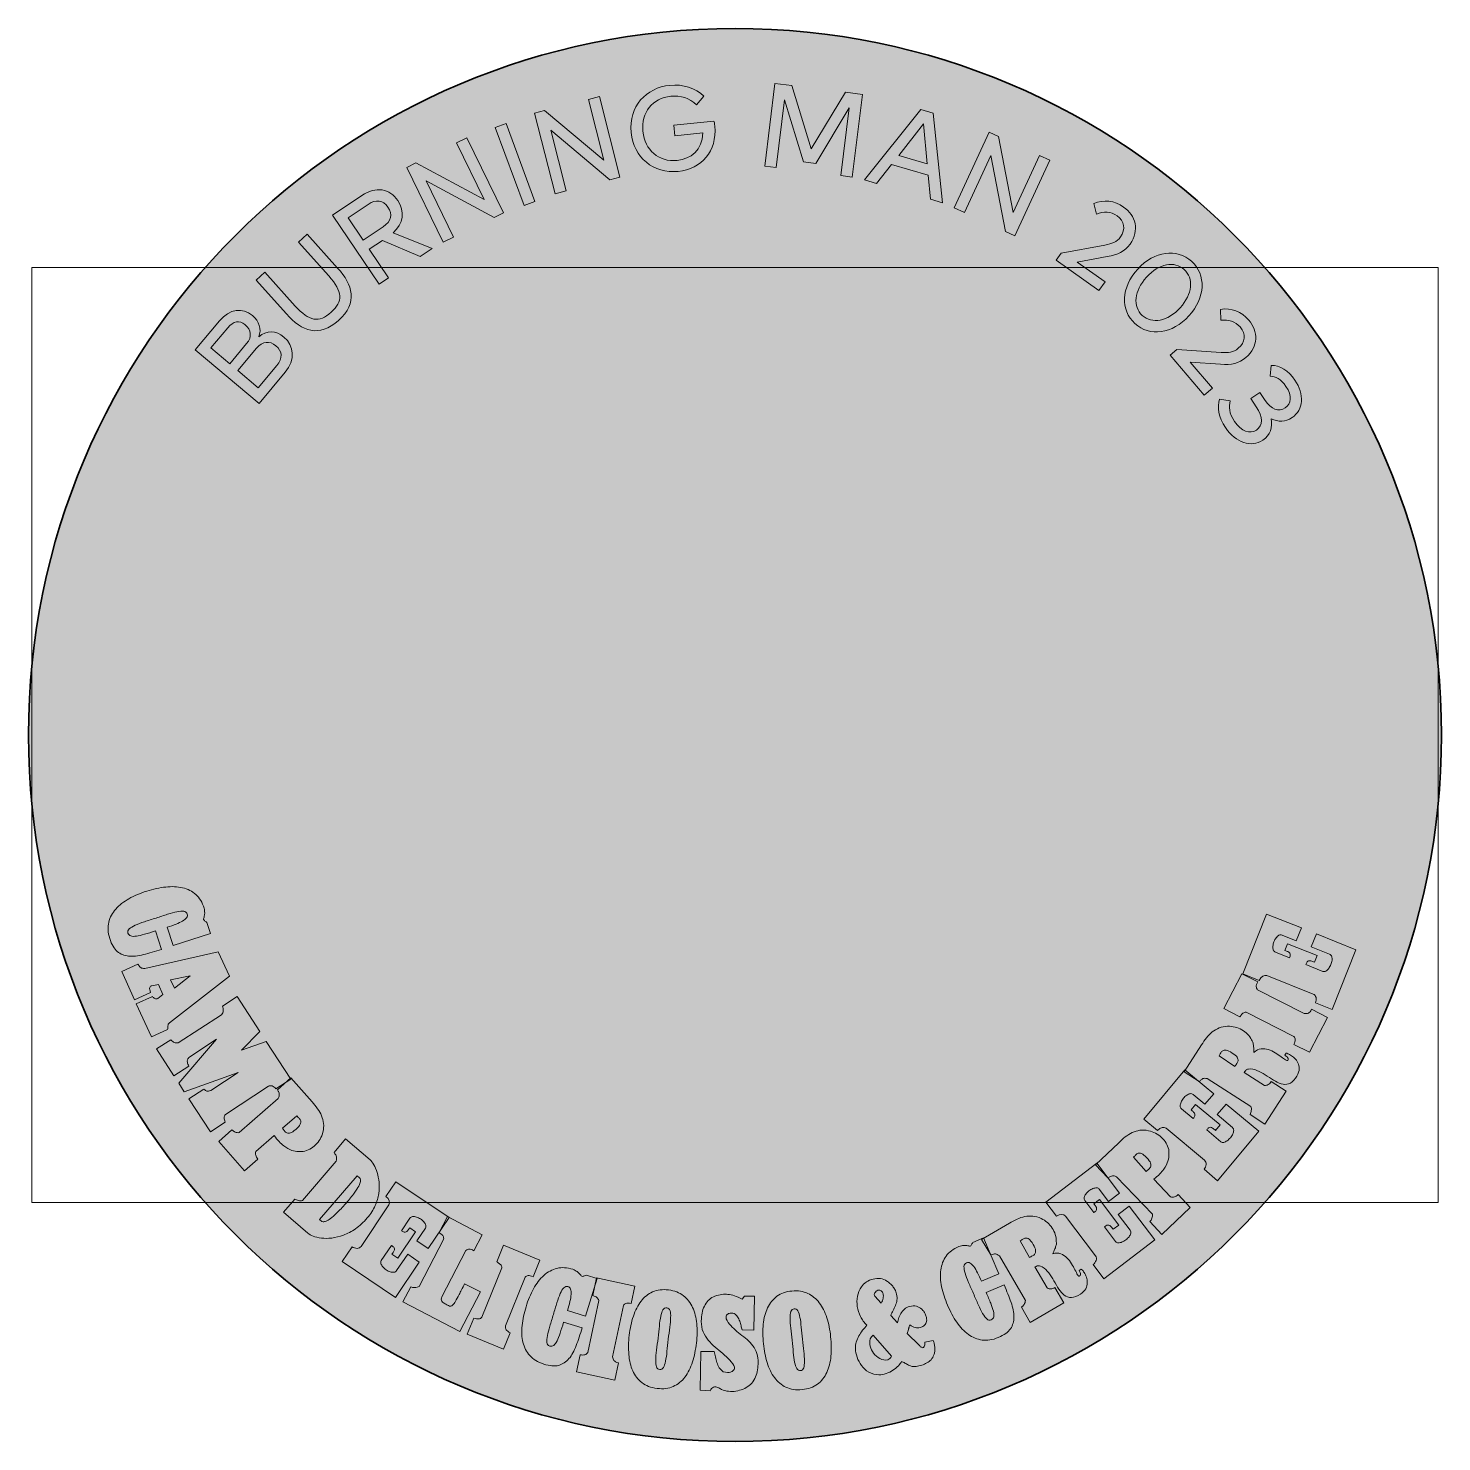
# Model space of a CAD drawing. Header units: millimetres. Extents: x 35 to 105, y -105 to -35.
import ezdxf

# ---------------------------------------------------------------- set-up
doc = ezdxf.new("R2010")
doc.units = ezdxf.units.MM
doc.header["$MEASUREMENT"] = 0
doc.layers.add('Layer 1', color=7, linetype='Continuous', lineweight=0)
picture_1 = doc.add_image_def('image1.png', size_in_pixel=(2001, 1330))

# ---------------------------------------------------------------- blocks, each defined once
blk = doc.blocks.new('Block_1')
at = {"layer": 'Layer 1'}
h = blk.add_hatch(color=250, dxfattribs=at)
h.dxf.hatch_style = 2
edge = h.paths.add_edge_path()
edge.add_spline(control_points=[(41.878, -79.526), (42.035, -79.475), (42.179, -79.424), (42.309, -79.373), (42.439, -79.322), (42.549, -79.27), (42.637, -79.218), (42.726, -79.165), (42.791, -79.11), (42.831, -79.053), (42.872, -78.995), (42.882, -78.934), (42.862, -78.871), (42.837, -78.793), (42.781, -78.747), (42.693, -78.733), (42.605, -78.719), (42.492, -78.725), (42.355, -78.753), (42.217, -78.78), (42.06, -78.823), (41.885, -78.882), (41.709, -78.94), (41.52, -79.002), (41.319, -79.066), (41.117, -79.131), (40.926, -79.192), (40.744, -79.251), (40.566, -79.308), (40.413, -79.365), (40.286, -79.423), (40.158, -79.481), (40.06, -79.541), (39.993, -79.603), (39.926, -79.665), (39.905, -79.735), (39.93, -79.813), (39.954, -79.886), (40, -79.934), (40.07, -79.956), (40.141, -79.978), (40.232, -79.981), (40.346, -79.965), (40.459, -79.949), (40.595, -79.917), (40.754, -79.87), (40.913, -79.823), (41.093, -79.767), (41.295, -79.702), (41.295, -79.702), (41.59, -80.619), (41.59, -80.619), (41.267, -80.722), (40.97, -80.809), (40.697, -80.878), (40.425, -80.947), (40.18, -80.971), (39.963, -80.953), (39.745, -80.933), (39.558, -80.857), (39.4, -80.724), (39.243, -80.592), (39.118, -80.377), (39.027, -80.081), (38.935, -79.784), (38.919, -79.515), (38.978, -79.273), (39.038, -79.032), (39.153, -78.814), (39.325, -78.62), (39.496, -78.426), (39.713, -78.256), (39.978, -78.11), (40.242, -77.964), (40.535, -77.84), (40.858, -77.736), (41.18, -77.632), (41.494, -77.564), (41.798, -77.531), (42.102, -77.498), (42.381, -77.511), (42.634, -77.571), (42.886, -77.631), (43.105, -77.742), (43.291, -77.905), (43.477, -78.067), (43.614, -78.292), (43.702, -78.578), (43.721, -78.673), (43.73, -78.751), (43.728, -78.815), (43.726, -78.878), (43.72, -78.93), (43.711, -78.97), (43.702, -79.01), (43.692, -79.042), (43.681, -79.066), (43.67, -79.09), (43.667, -79.112), (43.672, -79.133), (43.676, -79.153), (43.691, -79.175), (43.714, -79.197), (43.738, -79.219), (43.78, -79.248), (43.84, -79.284), (43.84, -79.284), (44.015, -79.829), (44.015, -79.829), (44.015, -79.829), (42.166, -80.423), (42.166, -80.423), (42.166, -80.423), (41.878, -79.526), (41.878, -79.526)], knot_values=[0, 0, 0, 0, 1, 1, 1, 2, 2, 2, 3, 3, 3, 4, 4, 4, 5, 5, 5, 6, 6, 6, 7, 7, 7, 8, 8, 8, 9, 9, 9, 10, 10, 10, 11, 11, 11, 12, 12, 12, 13, 13, 13, 14, 14, 14, 15, 15, 15, 16, 16, 16, 17, 17, 17, 18, 18, 18, 19, 19, 19, 20, 20, 20, 21, 21, 21, 22, 22, 22, 23, 23, 23, 24, 24, 24, 25, 25, 25, 26, 26, 26, 27, 27, 27, 28, 28, 28, 29, 29, 29, 30, 30, 30, 31, 31, 31, 32, 32, 32, 33, 33, 33, 34, 34, 34, 35, 35, 35, 36, 36, 36, 37, 37, 37, 38, 38, 38, 38], degree=3, periodic=0)
h = blk.add_hatch(color=250, dxfattribs=at)
h.dxf.hatch_style = 2
edge = h.paths.add_edge_path()
edge.add_spline(control_points=[(96.335, -78.87), (96.335, -78.87), (98.059, -79.559), (98.059, -79.559), (98.059, -79.559), (97.806, -80.193), (97.806, -80.193), (97.806, -80.193), (97.099, -79.91), (97.099, -79.91), (97.046, -79.889), (96.995, -79.892), (96.946, -79.92), (96.897, -79.948), (96.851, -79.991), (96.807, -80.047), (96.764, -80.104), (96.729, -80.169), (96.701, -80.241), (96.674, -80.314), (96.657, -80.386), (96.649, -80.457), (96.642, -80.528), (96.647, -80.591), (96.665, -80.646), (96.683, -80.701), (96.719, -80.738), (96.771, -80.759), (96.771, -80.759), (97.469, -81.038), (97.469, -81.038), (97.492, -80.979), (97.505, -80.931), (97.506, -80.896), (97.507, -80.86), (97.498, -80.829), (97.48, -80.803), (97.462, -80.777), (97.432, -80.754), (97.391, -80.733), (97.35, -80.713), (97.299, -80.691), (97.241, -80.668), (97.241, -80.668), (97.37, -80.343), (97.37, -80.343), (97.37, -80.343), (98.839, -80.93), (98.839, -80.93), (98.839, -80.93), (98.71, -81.254), (98.71, -81.254), (98.638, -81.225), (98.579, -81.205), (98.532, -81.194), (98.485, -81.183), (98.447, -81.181), (98.417, -81.188), (98.388, -81.196), (98.363, -81.214), (98.344, -81.245), (98.324, -81.275), (98.304, -81.314), (98.285, -81.364), (98.285, -81.364), (99.126, -81.711), (99.126, -81.711), (99.175, -81.73), (99.225, -81.726), (99.274, -81.696), (99.324, -81.666), (99.37, -81.623), (99.412, -81.566), (99.454, -81.508), (99.49, -81.444), (99.52, -81.372), (99.551, -81.301), (99.569, -81.231), (99.576, -81.161), (99.583, -81.092), (99.577, -81.03), (99.559, -80.975), (99.541, -80.92), (99.506, -80.883), (99.454, -80.862), (99.454, -80.862), (98.535, -80.495), (98.535, -80.495), (98.535, -80.495), (98.802, -79.855), (98.802, -79.855), (98.802, -79.855), (100.757, -80.636), (100.757, -80.636), (100.757, -80.636), (99.576, -83.594), (99.576, -83.594), (99.576, -83.594), (98.761, -83.269), (98.761, -83.269), (98.795, -83.183), (98.802, -83.097), (98.784, -83.01), (98.766, -82.923), (98.719, -82.865), (98.643, -82.834), (98.643, -82.834), (96.348, -81.918), (96.348, -81.918), (96.2, -81.87), (96.074, -81.949), (95.969, -82.154), (95.969, -82.154), (95.153, -81.829), (95.153, -81.829), (95.153, -81.829), (96.335, -78.87), (96.335, -78.87)], knot_values=[0, 0, 0, 0, 1, 1, 1, 2, 2, 2, 3, 3, 3, 4, 4, 4, 5, 5, 5, 6, 6, 6, 7, 7, 7, 8, 8, 8, 9, 9, 9, 10, 10, 10, 11, 11, 11, 12, 12, 12, 13, 13, 13, 14, 14, 14, 15, 15, 15, 16, 16, 16, 17, 17, 17, 18, 18, 18, 19, 19, 19, 20, 20, 20, 21, 21, 21, 22, 22, 22, 23, 23, 23, 24, 24, 24, 25, 25, 25, 26, 26, 26, 27, 27, 27, 28, 28, 28, 29, 29, 29, 30, 30, 30, 31, 31, 31, 32, 32, 32, 33, 33, 33, 34, 34, 34, 35, 35, 35, 36, 36, 36, 37, 37, 37, 38, 38, 38, 39, 39, 39, 39], degree=3, periodic=0)
h = blk.add_hatch(color=250, dxfattribs=at)
h.dxf.hatch_style = 2
edge = h.paths.add_edge_path()
edge.add_spline(control_points=[(43.014, -81.926), (43.014, -81.926), (42.033, -82.135), (42.033, -82.135), (42.033, -82.135), (42.231, -82.544), (42.231, -82.544), (42.231, -82.544), (43.014, -81.926), (43.014, -81.926)], knot_values=[0, 0, 0, 0, 1, 1, 1, 2, 2, 2, 3, 3, 3, 3], degree=3, periodic=0)
edge = h.paths.add_edge_path()
edge.add_spline(control_points=[(44.95, -81.94), (44.95, -81.94), (41.991, -84.265), (41.991, -84.265), (41.962, -84.278), (41.941, -84.298), (41.928, -84.325), (41.916, -84.352), (41.907, -84.381), (41.901, -84.413), (41.896, -84.444), (41.894, -84.476), (41.896, -84.509), (41.897, -84.541), (41.895, -84.57), (41.891, -84.595), (41.891, -84.595), (41.092, -84.959), (41.092, -84.959), (41.092, -84.959), (40.342, -83.312), (40.342, -83.312), (40.342, -83.312), (41.142, -82.948), (41.142, -82.948), (41.152, -82.97), (41.167, -82.991), (41.188, -83.011), (41.208, -83.031), (41.232, -83.046), (41.258, -83.057), (41.285, -83.068), (41.31, -83.074), (41.336, -83.074), (41.361, -83.074), (41.384, -83.068), (41.405, -83.054), (41.405, -83.054), (41.654, -82.848), (41.654, -82.848), (41.654, -82.848), (41.433, -82.362), (41.433, -82.362), (41.433, -82.362), (41.118, -82.424), (41.118, -82.424), (41.064, -82.425), (41.028, -82.455), (41.01, -82.513), (40.993, -82.572), (41.006, -82.651), (41.052, -82.75), (41.052, -82.75), (40.252, -83.114), (40.252, -83.114), (40.252, -83.114), (39.618, -81.722), (39.618, -81.722), (39.618, -81.722), (40.418, -81.358), (40.418, -81.358), (40.452, -81.401), (40.481, -81.434), (40.502, -81.46), (40.523, -81.485), (40.545, -81.506), (40.568, -81.523), (40.591, -81.539), (40.618, -81.551), (40.649, -81.559), (40.679, -81.566), (40.718, -81.571), (40.765, -81.572), (40.765, -81.572), (44.402, -80.736), (44.402, -80.736), (44.402, -80.736), (44.95, -81.94), (44.95, -81.94)], knot_values=[0, 0, 0, 0, 1, 1, 1, 2, 2, 2, 3, 3, 3, 4, 4, 4, 5, 5, 5, 6, 6, 6, 7, 7, 7, 8, 8, 8, 9, 9, 9, 10, 10, 10, 11, 11, 11, 12, 12, 12, 13, 13, 13, 14, 14, 14, 15, 15, 15, 16, 16, 16, 17, 17, 17, 18, 18, 18, 19, 19, 19, 20, 20, 20, 21, 21, 21, 22, 22, 22, 23, 23, 23, 24, 24, 24, 25, 25, 25, 26, 26, 26, 26], degree=3, periodic=0)
h = blk.add_hatch(color=250, dxfattribs=at)
h.dxf.hatch_style = 2
edge = h.paths.add_edge_path()
edge.add_spline(control_points=[(95.895, -82.228), (95.844, -82.328), (95.819, -82.408), (95.821, -82.466), (95.823, -82.525), (95.847, -82.575), (95.892, -82.618), (95.892, -82.618), (98.201, -83.797), (98.201, -83.797), (98.283, -83.807), (98.351, -83.801), (98.405, -83.776), (98.459, -83.753), (98.511, -83.69), (98.563, -83.59), (98.563, -83.59), (99.345, -83.989), (99.345, -83.989), (99.345, -83.989), (98.462, -85.719), (98.462, -85.719), (98.462, -85.719), (97.689, -85.324), (97.689, -85.324), (97.731, -85.243), (97.751, -85.167), (97.749, -85.096), (97.747, -85.026), (97.725, -84.971), (97.683, -84.929), (97.683, -84.929), (95.326, -83.726), (95.326, -83.726), (95.292, -83.732), (95.262, -83.739), (95.237, -83.745), (95.211, -83.752), (95.187, -83.764), (95.165, -83.78), (95.143, -83.796), (95.12, -83.82), (95.097, -83.849), (95.074, -83.879), (95.046, -83.915), (95.012, -83.958), (95.012, -83.958), (94.22, -83.553), (94.22, -83.553), (94.22, -83.553), (95.104, -81.824), (95.104, -81.824), (95.104, -81.824), (95.895, -82.228), (95.895, -82.228)], knot_values=[0, 0, 0, 0, 1, 1, 1, 2, 2, 2, 3, 3, 3, 4, 4, 4, 5, 5, 5, 6, 6, 6, 7, 7, 7, 8, 8, 8, 9, 9, 9, 10, 10, 10, 11, 11, 11, 12, 12, 12, 13, 13, 13, 14, 14, 14, 15, 15, 15, 16, 16, 16, 17, 17, 17, 18, 18, 18, 18], degree=3, periodic=0)
h = blk.add_hatch(color=250, dxfattribs=at)
h.dxf.hatch_style = 2
edge = h.paths.add_edge_path()
edge.add_spline(control_points=[(46.456, -84.681), (46.456, -84.681), (45.547, -85.614), (45.547, -85.614), (45.547, -85.614), (46.782, -85.182), (46.782, -85.182), (46.782, -85.182), (47.995, -87.044), (47.995, -87.044), (47.995, -87.044), (47.259, -87.524), (47.259, -87.524), (47.205, -87.454), (47.141, -87.409), (47.069, -87.388), (46.997, -87.368), (46.939, -87.372), (46.894, -87.401), (46.894, -87.401), (44.757, -88.793), (44.757, -88.793), (44.708, -88.846), (44.687, -88.903), (44.694, -88.963), (44.702, -89.024), (44.721, -89.096), (44.751, -89.182), (44.751, -89.182), (44.015, -89.661), (44.015, -89.661), (44.015, -89.661), (42.95, -88.025), (42.95, -88.025), (42.95, -88.025), (43.686, -87.546), (43.686, -87.546), (43.748, -87.602), (43.8, -87.635), (43.841, -87.644), (43.883, -87.652), (43.946, -87.639), (44.033, -87.604), (44.033, -87.604), (45.39, -86.72), (45.39, -86.72), (45.39, -86.72), (42.719, -87.67), (42.719, -87.67), (42.719, -87.67), (42.447, -87.254), (42.447, -87.254), (42.447, -87.254), (44.311, -85.074), (44.311, -85.074), (44.311, -85.074), (42.947, -85.974), (42.947, -85.974), (42.91, -86.015), (42.887, -86.056), (42.877, -86.096), (42.868, -86.136), (42.865, -86.174), (42.87, -86.211), (42.875, -86.248), (42.885, -86.282), (42.9, -86.314), (42.915, -86.347), (42.928, -86.376), (42.941, -86.402), (42.941, -86.402), (42.205, -86.881), (42.205, -86.881), (42.205, -86.881), (41.335, -85.546), (41.335, -85.546), (41.335, -85.546), (42.051, -85.093), (42.051, -85.093), (42.119, -85.166), (42.178, -85.214), (42.227, -85.238), (42.275, -85.26), (42.341, -85.264), (42.423, -85.248), (42.423, -85.248), (44.556, -83.859), (44.556, -83.859), (44.612, -83.802), (44.641, -83.736), (44.644, -83.66), (44.648, -83.584), (44.634, -83.507), (44.605, -83.43), (44.605, -83.43), (45.332, -82.956), (45.332, -82.956), (45.332, -82.956), (46.456, -84.681), (46.456, -84.681)], knot_values=[0, 0, 0, 0, 1, 1, 1, 2, 2, 2, 3, 3, 3, 4, 4, 4, 5, 5, 5, 6, 6, 6, 7, 7, 7, 8, 8, 8, 9, 9, 9, 10, 10, 10, 11, 11, 11, 12, 12, 12, 13, 13, 13, 14, 14, 14, 15, 15, 15, 16, 16, 16, 17, 17, 17, 18, 18, 18, 19, 19, 19, 20, 20, 20, 21, 21, 21, 22, 22, 22, 23, 23, 23, 24, 24, 24, 25, 25, 25, 26, 26, 26, 27, 27, 27, 28, 28, 28, 29, 29, 29, 30, 30, 30, 31, 31, 31, 32, 32, 32, 33, 33, 33, 33], degree=3, periodic=0)
h = blk.add_hatch(color=250, dxfattribs=at)
h.dxf.hatch_style = 2
edge = h.paths.add_edge_path()
edge.add_spline(control_points=[(94.632, -85.755), (94.505, -85.672), (94.405, -85.625), (94.332, -85.614), (94.26, -85.603), (94.202, -85.611), (94.16, -85.638), (94.117, -85.665), (94.083, -85.703), (94.06, -85.753), (94.036, -85.803), (94.009, -85.848), (93.979, -85.887), (93.979, -85.887), (94.759, -86.416), (94.759, -86.416), (94.788, -86.372), (94.82, -86.327), (94.856, -86.28), (94.892, -86.235), (94.914, -86.186), (94.922, -86.134), (94.931, -86.083), (94.914, -86.026), (94.874, -85.965), (94.835, -85.903), (94.754, -85.833), (94.632, -85.755)], knot_values=[0, 0, 0, 0, 1, 1, 1, 2, 2, 2, 3, 3, 3, 4, 4, 4, 5, 5, 5, 6, 6, 6, 7, 7, 7, 8, 8, 8, 9, 9, 9, 9], degree=3, periodic=0)
edge = h.paths.add_edge_path()
edge.add_spline(control_points=[(93.11, -85.35), (93.186, -85.227), (93.267, -85.111), (93.355, -85.001), (93.442, -84.892), (93.538, -84.795), (93.643, -84.712), (93.748, -84.628), (93.862, -84.561), (93.987, -84.512), (94.111, -84.462), (94.251, -84.434), (94.405, -84.429), (94.529, -84.426), (94.651, -84.439), (94.77, -84.47), (94.889, -84.5), (95.001, -84.546), (95.107, -84.606), (95.213, -84.666), (95.308, -84.739), (95.391, -84.824), (95.475, -84.91), (95.541, -85.004), (95.592, -85.108), (95.617, -85.129), (95.637, -85.167), (95.653, -85.223), (95.669, -85.28), (95.681, -85.341), (95.689, -85.407), (95.696, -85.473), (95.702, -85.536), (95.704, -85.597), (95.708, -85.657), (95.709, -85.701), (95.709, -85.726), (95.819, -85.621), (95.936, -85.561), (96.058, -85.548), (96.18, -85.534), (96.3, -85.546), (96.419, -85.583), (96.538, -85.62), (96.652, -85.674), (96.762, -85.745), (96.869, -85.814), (96.966, -85.88), (97.053, -85.943), (97.141, -86.005), (97.214, -86.057), (97.272, -86.097), (97.33, -86.136), (97.367, -86.145), (97.382, -86.121), (97.405, -86.085), (97.411, -86.052), (97.399, -86.021), (97.387, -85.991), (97.37, -85.964), (97.346, -85.943), (97.322, -85.921), (97.299, -85.904), (97.276, -85.891), (97.252, -85.878), (97.242, -85.87), (97.244, -85.867), (97.244, -85.867), (97.31, -85.765), (97.31, -85.765), (97.314, -85.759), (97.341, -85.767), (97.393, -85.787), (97.445, -85.808), (97.503, -85.841), (97.569, -85.886), (97.635, -85.93), (97.7, -85.987), (97.767, -86.057), (97.833, -86.127), (97.882, -86.209), (97.915, -86.301), (97.947, -86.394), (97.956, -86.498), (97.94, -86.613), (97.924, -86.729), (97.867, -86.856), (97.769, -86.995), (97.659, -87.151), (97.544, -87.246), (97.423, -87.281), (97.302, -87.316), (97.179, -87.315), (97.055, -87.276), (96.93, -87.238), (96.803, -87.176), (96.672, -87.092), (96.539, -87.006), (96.404, -86.92), (96.269, -86.834), (96.133, -86.749), (95.996, -86.676), (95.856, -86.615), (95.717, -86.554), (95.577, -86.531), (95.438, -86.546), (95.373, -86.555), (95.327, -86.577), (95.299, -86.614), (95.271, -86.651), (95.244, -86.683), (95.217, -86.712), (95.217, -86.712), (96.226, -87.364), (96.226, -87.364), (96.297, -87.364), (96.359, -87.35), (96.411, -87.32), (96.464, -87.291), (96.514, -87.24), (96.562, -87.166), (96.562, -87.166), (97.299, -87.643), (97.299, -87.643), (97.299, -87.643), (96.245, -89.273), (96.245, -89.273), (96.245, -89.273), (95.522, -88.794), (95.522, -88.794), (95.549, -88.739), (95.568, -88.678), (95.578, -88.609), (95.589, -88.541), (95.58, -88.474), (95.55, -88.408), (95.55, -88.408), (93.395, -87.015), (93.395, -87.015), (93.348, -87.01), (93.308, -87.007), (93.275, -87.007), (93.242, -87.006), (93.21, -87.011), (93.18, -87.021), (93.151, -87.031), (93.121, -87.049), (93.092, -87.074), (93.063, -87.1), (93.03, -87.132), (92.992, -87.171), (92.992, -87.171), (92.246, -86.688), (92.246, -86.688), (92.246, -86.688), (93.11, -85.35), (93.11, -85.35)], knot_values=[0, 0, 0, 0, 1, 1, 1, 2, 2, 2, 3, 3, 3, 4, 4, 4, 5, 5, 5, 6, 6, 6, 7, 7, 7, 8, 8, 8, 9, 9, 9, 10, 10, 10, 11, 11, 11, 12, 12, 12, 13, 13, 13, 14, 14, 14, 15, 15, 15, 16, 16, 16, 17, 17, 17, 18, 18, 18, 19, 19, 19, 20, 20, 20, 21, 21, 21, 22, 22, 22, 23, 23, 23, 24, 24, 24, 25, 25, 25, 26, 26, 26, 27, 27, 27, 28, 28, 28, 29, 29, 29, 30, 30, 30, 31, 31, 31, 32, 32, 32, 33, 33, 33, 34, 34, 34, 35, 35, 35, 36, 36, 36, 37, 37, 37, 38, 38, 38, 39, 39, 39, 40, 40, 40, 41, 41, 41, 42, 42, 42, 43, 43, 43, 44, 44, 44, 45, 45, 45, 46, 46, 46, 47, 47, 47, 48, 48, 48, 49, 49, 49, 50, 50, 50, 51, 51, 51, 52, 52, 52, 52], degree=3, periodic=0)
h = blk.add_hatch(color=250, dxfattribs=at)
h.dxf.hatch_style = 2
edge = h.paths.add_edge_path()
edge.add_spline(control_points=[(92.29, -86.581), (92.29, -86.581), (93.717, -87.771), (93.717, -87.771), (93.717, -87.771), (93.279, -88.295), (93.279, -88.295), (93.279, -88.295), (92.694, -87.807), (92.694, -87.807), (92.651, -87.771), (92.601, -87.759), (92.546, -87.77), (92.491, -87.781), (92.434, -87.807), (92.375, -87.848), (92.316, -87.888), (92.262, -87.938), (92.214, -87.999), (92.165, -88.06), (92.127, -88.123), (92.097, -88.188), (92.068, -88.253), (92.054, -88.315), (92.054, -88.373), (92.054, -88.43), (92.076, -88.477), (92.119, -88.513), (92.119, -88.513), (92.696, -88.994), (92.696, -88.994), (92.737, -88.945), (92.764, -88.904), (92.776, -88.871), (92.787, -88.837), (92.789, -88.805), (92.78, -88.774), (92.771, -88.744), (92.75, -88.713), (92.717, -88.681), (92.684, -88.649), (92.643, -88.612), (92.595, -88.571), (92.595, -88.571), (92.818, -88.303), (92.818, -88.303), (92.818, -88.303), (94.034, -89.316), (94.034, -89.316), (94.034, -89.316), (93.81, -89.585), (93.81, -89.585), (93.75, -89.535), (93.7, -89.497), (93.659, -89.472), (93.618, -89.447), (93.582, -89.434), (93.552, -89.431), (93.521, -89.429), (93.492, -89.439), (93.464, -89.462), (93.436, -89.484), (93.405, -89.516), (93.371, -89.557), (93.371, -89.557), (94.064, -90.147), (94.064, -90.147), (94.105, -90.181), (94.153, -90.192), (94.21, -90.18), (94.266, -90.167), (94.323, -90.14), (94.38, -90.098), (94.438, -90.057), (94.492, -90.007), (94.543, -89.948), (94.594, -89.889), (94.634, -89.828), (94.662, -89.764), (94.69, -89.701), (94.704, -89.64), (94.704, -89.582), (94.704, -89.525), (94.682, -89.478), (94.638, -89.442), (94.638, -89.442), (93.878, -88.808), (93.878, -88.808), (93.878, -88.808), (94.33, -88.282), (94.33, -88.282), (94.33, -88.282), (95.948, -89.631), (95.948, -89.631), (95.948, -89.631), (93.908, -92.078), (93.908, -92.078), (93.908, -92.078), (93.234, -91.516), (93.234, -91.516), (93.292, -91.445), (93.327, -91.365), (93.336, -91.277), (93.346, -91.188), (93.319, -91.118), (93.257, -91.066), (93.257, -91.066), (91.358, -89.484), (91.358, -89.484), (91.233, -89.393), (91.088, -89.428), (90.925, -89.591), (90.925, -89.591), (90.25, -89.029), (90.25, -89.029), (90.25, -89.029), (92.29, -86.581), (92.29, -86.581)], knot_values=[0, 0, 0, 0, 1, 1, 1, 2, 2, 2, 3, 3, 3, 4, 4, 4, 5, 5, 5, 6, 6, 6, 7, 7, 7, 8, 8, 8, 9, 9, 9, 10, 10, 10, 11, 11, 11, 12, 12, 12, 13, 13, 13, 14, 14, 14, 15, 15, 15, 16, 16, 16, 17, 17, 17, 18, 18, 18, 19, 19, 19, 20, 20, 20, 21, 21, 21, 22, 22, 22, 23, 23, 23, 24, 24, 24, 25, 25, 25, 26, 26, 26, 27, 27, 27, 28, 28, 28, 29, 29, 29, 30, 30, 30, 31, 31, 31, 32, 32, 32, 33, 33, 33, 34, 34, 34, 35, 35, 35, 36, 36, 36, 37, 37, 37, 38, 38, 38, 39, 39, 39, 39], degree=3, periodic=0)
h = blk.add_hatch(color=250, dxfattribs=at)
h.dxf.hatch_style = 2
edge = h.paths.add_edge_path()
edge.add_spline(control_points=[(48.247, -89.535), (48.361, -89.435), (48.433, -89.351), (48.464, -89.284), (48.494, -89.218), (48.502, -89.16), (48.488, -89.112), (48.474, -89.063), (48.446, -89.021), (48.404, -88.985), (48.363, -88.948), (48.327, -88.91), (48.297, -88.871), (48.297, -88.871), (47.576, -89.477), (47.576, -89.477), (47.611, -89.517), (47.646, -89.56), (47.68, -89.608), (47.715, -89.655), (47.756, -89.689), (47.803, -89.711), (47.85, -89.733), (47.909, -89.733), (47.979, -89.711), (48.049, -89.689), (48.139, -89.631), (48.247, -89.535)], knot_values=[0, 0, 0, 0, 1, 1, 1, 2, 2, 2, 3, 3, 3, 4, 4, 4, 5, 5, 5, 6, 6, 6, 7, 7, 7, 8, 8, 8, 9, 9, 9, 9], degree=3, periodic=0)
edge = h.paths.add_edge_path()
edge.add_spline(control_points=[(49.05, -88.18), (49.148, -88.286), (49.238, -88.397), (49.319, -88.511), (49.401, -88.624), (49.468, -88.743), (49.52, -88.867), (49.572, -88.99), (49.605, -89.118), (49.619, -89.251), (49.633, -89.385), (49.621, -89.527), (49.584, -89.677), (49.554, -89.797), (49.508, -89.91), (49.446, -90.017), (49.385, -90.123), (49.31, -90.218), (49.224, -90.304), (49.137, -90.39), (49.041, -90.461), (48.936, -90.518), (48.831, -90.575), (48.722, -90.614), (48.608, -90.634), (48.541, -90.633), (48.46, -90.633), (48.366, -90.636), (48.273, -90.638), (48.165, -90.619), (48.044, -90.578), (47.923, -90.536), (47.789, -90.46), (47.642, -90.349), (47.496, -90.239), (47.337, -90.068), (47.167, -89.837), (47.167, -89.837), (46.265, -90.631), (46.265, -90.631), (46.246, -90.7), (46.243, -90.763), (46.257, -90.822), (46.271, -90.88), (46.307, -90.942), (46.365, -91.008), (46.365, -91.008), (45.705, -91.589), (45.705, -91.589), (45.705, -91.589), (44.422, -90.131), (44.422, -90.131), (44.422, -90.131), (45.081, -89.566), (45.081, -89.566), (45.126, -89.606), (45.18, -89.641), (45.243, -89.67), (45.306, -89.699), (45.373, -89.708), (45.444, -89.698), (45.444, -89.698), (47.37, -88.002), (47.37, -88.002), (47.388, -87.958), (47.402, -87.92), (47.411, -87.888), (47.421, -87.856), (47.425, -87.825), (47.423, -87.793), (47.421, -87.762), (47.412, -87.729), (47.396, -87.694), (47.379, -87.659), (47.357, -87.619), (47.33, -87.572), (47.33, -87.572), (47.998, -86.985), (47.998, -86.985), (47.998, -86.985), (49.05, -88.18), (49.05, -88.18)], knot_values=[0, 0, 0, 0, 1, 1, 1, 2, 2, 2, 3, 3, 3, 4, 4, 4, 5, 5, 5, 6, 6, 6, 7, 7, 7, 8, 8, 8, 9, 9, 9, 10, 10, 10, 11, 11, 11, 12, 12, 12, 13, 13, 13, 14, 14, 14, 15, 15, 15, 16, 16, 16, 17, 17, 17, 18, 18, 18, 19, 19, 19, 20, 20, 20, 21, 21, 21, 22, 22, 22, 23, 23, 23, 24, 24, 24, 25, 25, 25, 26, 26, 26, 27, 27, 27, 27], degree=3, periodic=0)
h = blk.add_hatch(color=250, dxfattribs=at)
h.dxf.hatch_style = 2
edge = h.paths.add_edge_path()
edge.add_spline(control_points=[(90.4, -90.943), (90.295, -90.834), (90.209, -90.765), (90.141, -90.737), (90.073, -90.709), (90.015, -90.704), (89.967, -90.72), (89.92, -90.736), (89.878, -90.766), (89.844, -90.809), (89.809, -90.852), (89.773, -90.889), (89.734, -90.92), (89.734, -90.92), (90.369, -91.616), (90.369, -91.616), (90.408, -91.58), (90.45, -91.543), (90.495, -91.507), (90.541, -91.471), (90.574, -91.428), (90.594, -91.38), (90.614, -91.332), (90.611, -91.273), (90.587, -91.204), (90.562, -91.135), (90.5, -91.048), (90.4, -90.943)], knot_values=[0, 0, 0, 0, 1, 1, 1, 2, 2, 2, 3, 3, 3, 4, 4, 4, 5, 5, 5, 6, 6, 6, 7, 7, 7, 8, 8, 8, 9, 9, 9, 9], degree=3, periodic=0)
edge = h.paths.add_edge_path()
edge.add_spline(control_points=[(89.014, -90.196), (89.116, -90.094), (89.223, -89.999), (89.333, -89.913), (89.444, -89.827), (89.56, -89.756), (89.681, -89.699), (89.802, -89.642), (89.929, -89.603), (90.061, -89.584), (90.194, -89.565), (90.336, -89.571), (90.488, -89.602), (90.609, -89.627), (90.725, -89.669), (90.833, -89.726), (90.941, -89.783), (91.04, -89.854), (91.129, -89.937), (91.218, -90.02), (91.294, -90.113), (91.355, -90.215), (91.416, -90.318), (91.459, -90.425), (91.484, -90.538), (91.485, -90.606), (91.488, -90.686), (91.495, -90.78), (91.501, -90.874), (91.487, -90.982), (91.45, -91.105), (91.413, -91.227), (91.343, -91.364), (91.238, -91.515), (91.133, -91.666), (90.969, -91.831), (90.746, -92.011), (90.746, -92.011), (91.575, -92.88), (91.575, -92.88), (91.644, -92.896), (91.708, -92.897), (91.766, -92.88), (91.824, -92.864), (91.884, -92.826), (91.948, -92.765), (91.948, -92.765), (92.555, -93.401), (92.555, -93.401), (92.555, -93.401), (91.149, -94.741), (91.149, -94.741), (91.149, -94.741), (90.558, -94.106), (90.558, -94.106), (90.596, -94.059), (90.629, -94.004), (90.655, -93.94), (90.682, -93.876), (90.688, -93.809), (90.675, -93.738), (90.675, -93.738), (88.903, -91.881), (88.903, -91.881), (88.859, -91.865), (88.82, -91.853), (88.788, -91.845), (88.756, -91.837), (88.724, -91.834), (88.693, -91.837), (88.662, -91.84), (88.629, -91.85), (88.595, -91.868), (88.561, -91.886), (88.521, -91.91), (88.475, -91.939), (88.475, -91.939), (87.862, -91.295), (87.862, -91.295), (87.862, -91.295), (89.014, -90.196), (89.014, -90.196)], knot_values=[0, 0, 0, 0, 1, 1, 1, 2, 2, 2, 3, 3, 3, 4, 4, 4, 5, 5, 5, 6, 6, 6, 7, 7, 7, 8, 8, 8, 9, 9, 9, 10, 10, 10, 11, 11, 11, 12, 12, 12, 13, 13, 13, 14, 14, 14, 15, 15, 15, 16, 16, 16, 17, 17, 17, 18, 18, 18, 19, 19, 19, 20, 20, 20, 21, 21, 21, 22, 22, 22, 23, 23, 23, 24, 24, 24, 25, 25, 25, 26, 26, 26, 27, 27, 27, 27], degree=3, periodic=0)
h = blk.add_hatch(color=250, dxfattribs=at)
h.dxf.hatch_style = 2
edge = h.paths.add_edge_path()
edge.add_spline(control_points=[(50.724, -93.208), (50.896, -93.007), (51.032, -92.835), (51.133, -92.695), (51.234, -92.554), (51.31, -92.436), (51.36, -92.342), (51.409, -92.248), (51.438, -92.172), (51.445, -92.116), (51.451, -92.059), (51.446, -92.013), (51.43, -91.978), (51.413, -91.943), (51.389, -91.916), (51.359, -91.897), (51.329, -91.878), (51.303, -91.858), (51.281, -91.834), (51.281, -91.834), (49.411, -94.002), (49.411, -94.002), (49.438, -94.025), (49.465, -94.048), (49.492, -94.071), (49.519, -94.093), (49.552, -94.107), (49.592, -94.111), (49.633, -94.116), (49.682, -94.107), (49.74, -94.084), (49.799, -94.062), (49.872, -94.018), (49.961, -93.952), (50.049, -93.886), (50.155, -93.793), (50.28, -93.674), (50.404, -93.555), (50.552, -93.4), (50.724, -93.208)], knot_values=[0, 0, 0, 0, 1, 1, 1, 2, 2, 2, 3, 3, 3, 4, 4, 4, 5, 5, 5, 6, 6, 6, 7, 7, 7, 8, 8, 8, 9, 9, 9, 10, 10, 10, 11, 11, 11, 12, 12, 12, 13, 13, 13, 13], degree=3, periodic=0)
edge = h.paths.add_edge_path()
edge.add_spline(control_points=[(51.926, -91.042), (51.983, -91.1), (52.044, -91.183), (52.108, -91.29), (52.171, -91.398), (52.226, -91.525), (52.272, -91.673), (52.318, -91.821), (52.35, -91.983), (52.37, -92.159), (52.389, -92.335), (52.384, -92.52), (52.355, -92.715), (52.325, -92.91), (52.266, -93.111), (52.175, -93.316), (52.084, -93.521), (51.953, -93.724), (51.781, -93.926), (51.596, -94.144), (51.403, -94.321), (51.203, -94.459), (51.003, -94.597), (50.803, -94.702), (50.604, -94.776), (50.405, -94.85), (50.211, -94.898), (50.024, -94.919), (49.837, -94.94), (49.666, -94.942), (49.51, -94.923), (49.355, -94.904), (49.219, -94.872), (49.103, -94.827), (48.986, -94.781), (48.9, -94.729), (48.842, -94.672), (48.842, -94.672), (47.628, -93.64), (47.628, -93.64), (47.628, -93.64), (48.198, -92.986), (48.198, -92.986), (48.249, -93.019), (48.307, -93.046), (48.374, -93.065), (48.44, -93.085), (48.508, -93.084), (48.577, -93.064), (48.577, -93.064), (50.238, -91.108), (50.238, -91.108), (50.25, -91.062), (50.258, -91.023), (50.262, -90.99), (50.267, -90.957), (50.267, -90.925), (50.26, -90.894), (50.254, -90.863), (50.24, -90.832), (50.219, -90.8), (50.197, -90.768), (50.17, -90.731), (50.137, -90.688), (50.137, -90.688), (50.712, -90.011), (50.712, -90.011), (50.712, -90.011), (51.926, -91.042), (51.926, -91.042)], knot_values=[0, 0, 0, 0, 1, 1, 1, 2, 2, 2, 3, 3, 3, 4, 4, 4, 5, 5, 5, 6, 6, 6, 7, 7, 7, 8, 8, 8, 9, 9, 9, 10, 10, 10, 11, 11, 11, 12, 12, 12, 13, 13, 13, 14, 14, 14, 15, 15, 15, 16, 16, 16, 17, 17, 17, 18, 18, 18, 19, 19, 19, 20, 20, 20, 21, 21, 21, 22, 22, 22, 23, 23, 23, 23], degree=3, periodic=0)
h = blk.add_hatch(color=250, dxfattribs=at)
h.dxf.hatch_style = 2
edge = h.paths.add_edge_path()
edge.add_spline(control_points=[(87.931, -91.218), (87.931, -91.218), (89.052, -92.699), (89.052, -92.699), (89.052, -92.699), (88.508, -93.11), (88.508, -93.11), (88.508, -93.11), (88.048, -92.503), (88.048, -92.503), (88.014, -92.458), (87.968, -92.435), (87.912, -92.433), (87.856, -92.432), (87.794, -92.444), (87.727, -92.47), (87.661, -92.496), (87.597, -92.533), (87.536, -92.581), (87.476, -92.63), (87.424, -92.682), (87.381, -92.739), (87.337, -92.796), (87.309, -92.853), (87.297, -92.909), (87.284, -92.965), (87.294, -93.016), (87.329, -93.061), (87.329, -93.061), (87.782, -93.66), (87.782, -93.66), (87.833, -93.622), (87.868, -93.587), (87.887, -93.557), (87.906, -93.527), (87.915, -93.496), (87.913, -93.464), (87.911, -93.433), (87.898, -93.398), (87.873, -93.359), (87.848, -93.32), (87.816, -93.275), (87.778, -93.225), (87.778, -93.225), (88.056, -93.014), (88.056, -93.014), (88.056, -93.014), (89.011, -94.275), (89.011, -94.275), (89.011, -94.275), (88.733, -94.486), (88.733, -94.486), (88.686, -94.425), (88.645, -94.377), (88.611, -94.343), (88.577, -94.309), (88.545, -94.288), (88.516, -94.279), (88.487, -94.27), (88.456, -94.273), (88.424, -94.289), (88.392, -94.304), (88.354, -94.328), (88.312, -94.36), (88.312, -94.36), (88.853, -95.092), (88.853, -95.092), (88.885, -95.134), (88.93, -95.156), (88.988, -95.156), (89.046, -95.157), (89.107, -95.143), (89.173, -95.116), (89.238, -95.088), (89.302, -95.052), (89.365, -95.006), (89.428, -94.961), (89.481, -94.91), (89.523, -94.854), (89.564, -94.798), (89.591, -94.743), (89.604, -94.686), (89.617, -94.63), (89.607, -94.58), (89.572, -94.534), (89.572, -94.534), (88.975, -93.746), (88.975, -93.746), (88.975, -93.746), (89.534, -93.336), (89.534, -93.336), (89.534, -93.336), (90.805, -95.015), (90.805, -95.015), (90.805, -95.015), (88.265, -96.937), (88.265, -96.937), (88.265, -96.937), (87.735, -96.237), (87.735, -96.237), (87.808, -96.182), (87.86, -96.112), (87.889, -96.028), (87.918, -95.944), (87.908, -95.869), (87.859, -95.805), (87.859, -95.805), (86.368, -93.834), (86.368, -93.834), (86.266, -93.717), (86.117, -93.719), (85.921, -93.841), (85.921, -93.841), (85.391, -93.14), (85.391, -93.14), (85.391, -93.14), (87.931, -91.218), (87.931, -91.218)], knot_values=[0, 0, 0, 0, 1, 1, 1, 2, 2, 2, 3, 3, 3, 4, 4, 4, 5, 5, 5, 6, 6, 6, 7, 7, 7, 8, 8, 8, 9, 9, 9, 10, 10, 10, 11, 11, 11, 12, 12, 12, 13, 13, 13, 14, 14, 14, 15, 15, 15, 16, 16, 16, 17, 17, 17, 18, 18, 18, 19, 19, 19, 20, 20, 20, 21, 21, 21, 22, 22, 22, 23, 23, 23, 24, 24, 24, 25, 25, 25, 26, 26, 26, 27, 27, 27, 28, 28, 28, 29, 29, 29, 30, 30, 30, 31, 31, 31, 32, 32, 32, 33, 33, 33, 34, 34, 34, 35, 35, 35, 36, 36, 36, 37, 37, 37, 38, 38, 38, 39, 39, 39, 39], degree=3, periodic=0)
h = blk.add_hatch(color=250, dxfattribs=at)
h.dxf.hatch_style = 2
edge = h.paths.add_edge_path()
edge.add_spline(control_points=[(55.837, -93.903), (55.837, -93.903), (54.802, -95.446), (54.802, -95.446), (54.802, -95.446), (54.235, -95.066), (54.235, -95.066), (54.235, -95.066), (54.66, -94.432), (54.66, -94.432), (54.691, -94.386), (54.698, -94.335), (54.681, -94.282), (54.664, -94.227), (54.633, -94.173), (54.587, -94.119), (54.54, -94.065), (54.484, -94.017), (54.419, -93.975), (54.353, -93.933), (54.287, -93.901), (54.219, -93.879), (54.151, -93.857), (54.088, -93.849), (54.031, -93.855), (53.974, -93.861), (53.929, -93.888), (53.898, -93.935), (53.898, -93.935), (53.479, -94.559), (53.479, -94.559), (53.532, -94.594), (53.576, -94.616), (53.611, -94.624), (53.645, -94.633), (53.677, -94.631), (53.707, -94.619), (53.736, -94.606), (53.765, -94.582), (53.794, -94.546), (53.822, -94.51), (53.854, -94.466), (53.889, -94.413), (53.889, -94.413), (54.179, -94.607), (54.179, -94.607), (54.179, -94.607), (53.298, -95.922), (53.298, -95.922), (53.298, -95.922), (53.008, -95.727), (53.008, -95.727), (53.051, -95.663), (53.083, -95.609), (53.104, -95.565), (53.125, -95.522), (53.135, -95.485), (53.134, -95.455), (53.133, -95.424), (53.12, -95.396), (53.094, -95.371), (53.069, -95.345), (53.034, -95.318), (52.99, -95.288), (52.99, -95.288), (52.475, -96.038), (52.475, -96.038), (52.445, -96.082), (52.44, -96.132), (52.458, -96.187), (52.477, -96.241), (52.509, -96.295), (52.557, -96.348), (52.604, -96.401), (52.659, -96.45), (52.723, -96.495), (52.786, -96.539), (52.851, -96.572), (52.918, -96.594), (52.984, -96.615), (53.046, -96.622), (53.104, -96.616), (53.161, -96.61), (53.205, -96.583), (53.237, -96.536), (53.237, -96.536), (53.788, -95.714), (53.788, -95.714), (53.788, -95.714), (54.357, -96.109), (54.357, -96.109), (54.357, -96.109), (53.185, -97.859), (53.185, -97.859), (53.185, -97.859), (50.539, -96.085), (50.539, -96.085), (50.539, -96.085), (51.028, -95.355), (51.028, -95.355), (51.104, -95.406), (51.187, -95.432), (51.276, -95.432), (51.365, -95.432), (51.432, -95.399), (51.477, -95.331), (51.477, -95.331), (52.853, -93.279), (52.853, -93.279), (52.931, -93.144), (52.88, -93.004), (52.702, -92.859), (52.702, -92.859), (53.191, -92.129), (53.191, -92.129), (53.191, -92.129), (55.837, -93.903), (55.837, -93.903)], knot_values=[0, 0, 0, 0, 1, 1, 1, 2, 2, 2, 3, 3, 3, 4, 4, 4, 5, 5, 5, 6, 6, 6, 7, 7, 7, 8, 8, 8, 9, 9, 9, 10, 10, 10, 11, 11, 11, 12, 12, 12, 13, 13, 13, 14, 14, 14, 15, 15, 15, 16, 16, 16, 17, 17, 17, 18, 18, 18, 19, 19, 19, 20, 20, 20, 21, 21, 21, 22, 22, 22, 23, 23, 23, 24, 24, 24, 25, 25, 25, 26, 26, 26, 27, 27, 27, 28, 28, 28, 29, 29, 29, 30, 30, 30, 31, 31, 31, 32, 32, 32, 33, 33, 33, 34, 34, 34, 35, 35, 35, 36, 36, 36, 37, 37, 37, 38, 38, 38, 39, 39, 39, 39], degree=3, periodic=0)
h = blk.add_hatch(color=250, dxfattribs=at)
h.dxf.hatch_style = 2
edge = h.paths.add_edge_path()
edge.add_spline(control_points=[(84.77, -95.236), (84.694, -95.105), (84.626, -95.018), (84.566, -94.975), (84.506, -94.932), (84.452, -94.913), (84.401, -94.918), (84.351, -94.923), (84.304, -94.942), (84.26, -94.975), (84.216, -95.009), (84.172, -95.037), (84.128, -95.058), (84.128, -95.058), (84.583, -95.884), (84.583, -95.884), (84.629, -95.857), (84.678, -95.831), (84.731, -95.806), (84.784, -95.782), (84.826, -95.749), (84.856, -95.706), (84.887, -95.664), (84.898, -95.606), (84.891, -95.533), (84.883, -95.46), (84.843, -95.361), (84.77, -95.236)], knot_values=[0, 0, 0, 0, 1, 1, 1, 2, 2, 2, 3, 3, 3, 4, 4, 4, 5, 5, 5, 6, 6, 6, 7, 7, 7, 8, 8, 8, 9, 9, 9, 9], degree=3, periodic=0)
edge = h.paths.add_edge_path()
edge.add_spline(control_points=[(83.596, -94.186), (83.719, -94.111), (83.845, -94.044), (83.972, -93.986), (84.1, -93.928), (84.229, -93.885), (84.36, -93.858), (84.491, -93.831), (84.624, -93.823), (84.757, -93.835), (84.891, -93.848), (85.028, -93.886), (85.168, -93.952), (85.28, -94.005), (85.382, -94.072), (85.475, -94.153), (85.567, -94.234), (85.646, -94.326), (85.713, -94.427), (85.781, -94.529), (85.832, -94.637), (85.868, -94.75), (85.904, -94.864), (85.92, -94.979), (85.918, -95.095), (85.931, -95.124), (85.932, -95.168), (85.921, -95.225), (85.909, -95.283), (85.892, -95.343), (85.869, -95.405), (85.846, -95.467), (85.822, -95.526), (85.797, -95.581), (85.772, -95.637), (85.754, -95.676), (85.743, -95.699), (85.889, -95.655), (86.019, -95.654), (86.134, -95.698), (86.249, -95.741), (86.351, -95.806), (86.44, -95.893), (86.53, -95.98), (86.607, -96.08), (86.673, -96.193), (86.737, -96.302), (86.793, -96.405), (86.843, -96.501), (86.892, -96.596), (86.934, -96.675), (86.968, -96.737), (87.002, -96.799), (87.031, -96.823), (87.055, -96.809), (87.092, -96.787), (87.112, -96.76), (87.116, -96.728), (87.119, -96.695), (87.115, -96.664), (87.104, -96.634), (87.092, -96.604), (87.079, -96.577), (87.064, -96.555), (87.05, -96.533), (87.044, -96.522), (87.047, -96.52), (87.047, -96.52), (87.152, -96.459), (87.152, -96.459), (87.158, -96.455), (87.18, -96.474), (87.216, -96.516), (87.253, -96.558), (87.29, -96.614), (87.329, -96.683), (87.367, -96.753), (87.4, -96.834), (87.427, -96.926), (87.454, -97.018), (87.461, -97.113), (87.448, -97.211), (87.436, -97.308), (87.396, -97.404), (87.329, -97.5), (87.263, -97.596), (87.154, -97.684), (87.004, -97.763), (86.836, -97.852), (86.69, -97.885), (86.566, -97.861), (86.442, -97.838), (86.333, -97.78), (86.24, -97.69), (86.146, -97.6), (86.061, -97.487), (85.983, -97.353), (85.903, -97.216), (85.822, -97.078), (85.739, -96.94), (85.657, -96.802), (85.568, -96.675), (85.471, -96.558), (85.374, -96.441), (85.26, -96.357), (85.129, -96.307), (85.068, -96.285), (85.016, -96.285), (84.975, -96.305), (84.933, -96.325), (84.894, -96.341), (84.857, -96.354), (84.857, -96.354), (85.461, -97.393), (85.461, -97.393), (85.525, -97.425), (85.587, -97.44), (85.646, -97.438), (85.706, -97.436), (85.774, -97.413), (85.851, -97.368), (85.851, -97.368), (86.292, -98.128), (86.292, -98.128), (86.292, -98.128), (84.614, -99.104), (84.614, -99.104), (84.614, -99.104), (84.186, -98.349), (84.186, -98.349), (84.235, -98.312), (84.279, -98.266), (84.32, -98.21), (84.361, -98.154), (84.383, -98.089), (84.386, -98.018), (84.386, -98.018), (83.096, -95.799), (83.096, -95.799), (83.056, -95.774), (83.022, -95.753), (82.992, -95.737), (82.963, -95.722), (82.933, -95.712), (82.902, -95.708), (82.87, -95.703), (82.836, -95.706), (82.799, -95.715), (82.762, -95.725), (82.717, -95.738), (82.666, -95.756), (82.666, -95.756), (82.219, -94.987), (82.219, -94.987), (82.219, -94.987), (83.596, -94.186), (83.596, -94.186)], knot_values=[0, 0, 0, 0, 1, 1, 1, 2, 2, 2, 3, 3, 3, 4, 4, 4, 5, 5, 5, 6, 6, 6, 7, 7, 7, 8, 8, 8, 9, 9, 9, 10, 10, 10, 11, 11, 11, 12, 12, 12, 13, 13, 13, 14, 14, 14, 15, 15, 15, 16, 16, 16, 17, 17, 17, 18, 18, 18, 19, 19, 19, 20, 20, 20, 21, 21, 21, 22, 22, 22, 23, 23, 23, 24, 24, 24, 25, 25, 25, 26, 26, 26, 27, 27, 27, 28, 28, 28, 29, 29, 29, 30, 30, 30, 31, 31, 31, 32, 32, 32, 33, 33, 33, 34, 34, 34, 35, 35, 35, 36, 36, 36, 37, 37, 37, 38, 38, 38, 39, 39, 39, 40, 40, 40, 41, 41, 41, 42, 42, 42, 43, 43, 43, 44, 44, 44, 45, 45, 45, 46, 46, 46, 47, 47, 47, 48, 48, 48, 49, 49, 49, 50, 50, 50, 51, 51, 51, 52, 52, 52, 52], degree=3, periodic=0)
h = blk.add_hatch(color=250, dxfattribs=at)
h.dxf.hatch_style = 2
edge = h.paths.add_edge_path()
edge.add_spline(control_points=[(57.063, -95.546), (56.963, -95.494), (56.887, -95.466), (56.837, -95.464), (56.787, -95.462), (56.732, -95.487), (56.673, -95.54), (56.673, -95.54), (55.476, -97.84), (55.476, -97.84), (55.457, -97.878), (55.449, -97.914), (55.452, -97.95), (55.456, -97.985), (55.466, -98.018), (55.485, -98.047), (55.503, -98.077), (55.526, -98.103), (55.552, -98.124), (55.579, -98.146), (55.606, -98.164), (55.634, -98.179), (55.7, -98.213), (55.755, -98.241), (55.799, -98.264), (55.842, -98.287), (55.882, -98.297), (55.918, -98.293), (55.953, -98.29), (55.989, -98.27), (56.024, -98.232), (56.059, -98.195), (56.102, -98.134), (56.152, -98.048), (56.203, -97.963), (56.264, -97.852), (56.335, -97.714), (56.407, -97.576), (56.497, -97.403), (56.606, -97.193), (56.606, -97.193), (57.39, -97.589), (57.39, -97.589), (57.39, -97.589), (56.37, -99.551), (56.37, -99.551), (56.37, -99.551), (53.553, -98.087), (53.553, -98.087), (53.553, -98.087), (53.939, -97.345), (53.939, -97.345), (53.995, -97.366), (54.062, -97.375), (54.139, -97.372), (54.217, -97.368), (54.286, -97.349), (54.349, -97.314), (54.349, -97.314), (55.569, -94.966), (55.569, -94.966), (55.567, -94.925), (55.562, -94.892), (55.555, -94.866), (55.549, -94.841), (55.537, -94.818), (55.52, -94.797), (55.503, -94.776), (55.479, -94.755), (55.448, -94.733), (55.418, -94.712), (55.382, -94.684), (55.34, -94.65), (55.34, -94.65), (55.75, -93.861), (55.75, -93.861), (55.75, -93.861), (57.473, -94.757), (57.473, -94.757), (57.473, -94.757), (57.063, -95.546), (57.063, -95.546)], knot_values=[0, 0, 0, 0, 1, 1, 1, 2, 2, 2, 3, 3, 3, 4, 4, 4, 5, 5, 5, 6, 6, 6, 7, 7, 7, 8, 8, 8, 9, 9, 9, 10, 10, 10, 11, 11, 11, 12, 12, 12, 13, 13, 13, 14, 14, 14, 15, 15, 15, 16, 16, 16, 17, 17, 17, 18, 18, 18, 19, 19, 19, 20, 20, 20, 21, 21, 21, 22, 22, 22, 23, 23, 23, 24, 24, 24, 25, 25, 25, 26, 26, 26, 27, 27, 27, 27], degree=3, periodic=0)
h = blk.add_hatch(color=250, dxfattribs=at)
h.dxf.hatch_style = 2
edge = h.paths.add_edge_path()
edge.add_spline(control_points=[(82.213, -97.063), (82.147, -96.911), (82.082, -96.772), (82.019, -96.648), (81.955, -96.524), (81.893, -96.42), (81.832, -96.337), (81.771, -96.254), (81.71, -96.195), (81.649, -96.16), (81.587, -96.125), (81.526, -96.121), (81.464, -96.147), (81.39, -96.179), (81.35, -96.24), (81.344, -96.329), (81.339, -96.418), (81.356, -96.53), (81.397, -96.664), (81.438, -96.798), (81.496, -96.95), (81.571, -97.119), (81.646, -97.288), (81.726, -97.47), (81.81, -97.664), (81.894, -97.858), (81.974, -98.043), (82.05, -98.218), (82.125, -98.389), (82.197, -98.536), (82.267, -98.657), (82.337, -98.779), (82.406, -98.87), (82.475, -98.93), (82.543, -98.991), (82.615, -99.005), (82.689, -98.973), (82.76, -98.942), (82.803, -98.891), (82.818, -98.819), (82.833, -98.747), (82.827, -98.656), (82.8, -98.544), (82.773, -98.433), (82.728, -98.301), (82.666, -98.147), (82.603, -97.994), (82.529, -97.82), (82.445, -97.625), (82.445, -97.625), (83.329, -97.243), (83.329, -97.243), (83.464, -97.553), (83.579, -97.841), (83.674, -98.105), (83.769, -98.37), (83.818, -98.611), (83.82, -98.829), (83.823, -99.047), (83.765, -99.241), (83.649, -99.411), (83.532, -99.58), (83.33, -99.726), (83.044, -99.846), (82.758, -99.966), (82.492, -100.008), (82.246, -99.973), (81.999, -99.937), (81.772, -99.844), (81.562, -99.692), (81.352, -99.541), (81.161, -99.341), (80.99, -99.092), (80.819, -98.844), (80.666, -98.564), (80.531, -98.253), (80.397, -97.942), (80.298, -97.637), (80.236, -97.337), (80.173, -97.038), (80.159, -96.759), (80.194, -96.502), (80.228, -96.245), (80.317, -96.016), (80.461, -95.815), (80.605, -95.614), (80.815, -95.456), (81.092, -95.34), (81.183, -95.312), (81.261, -95.295), (81.324, -95.291), (81.387, -95.287), (81.44, -95.287), (81.48, -95.293), (81.521, -95.298), (81.554, -95.305), (81.579, -95.313), (81.604, -95.322), (81.626, -95.323), (81.646, -95.316), (81.666, -95.309), (81.686, -95.293), (81.706, -95.267), (81.725, -95.241), (81.75, -95.197), (81.781, -95.134), (81.781, -95.134), (82.305, -94.907), (82.305, -94.907), (82.305, -94.907), (83.077, -96.688), (83.077, -96.688), (83.077, -96.688), (82.213, -97.063), (82.213, -97.063)], knot_values=[0, 0, 0, 0, 1, 1, 1, 2, 2, 2, 3, 3, 3, 4, 4, 4, 5, 5, 5, 6, 6, 6, 7, 7, 7, 8, 8, 8, 9, 9, 9, 10, 10, 10, 11, 11, 11, 12, 12, 12, 13, 13, 13, 14, 14, 14, 15, 15, 15, 16, 16, 16, 17, 17, 17, 18, 18, 18, 19, 19, 19, 20, 20, 20, 21, 21, 21, 22, 22, 22, 23, 23, 23, 24, 24, 24, 25, 25, 25, 26, 26, 26, 27, 27, 27, 28, 28, 28, 29, 29, 29, 30, 30, 30, 31, 31, 31, 32, 32, 32, 33, 33, 33, 34, 34, 34, 35, 35, 35, 36, 36, 36, 37, 37, 37, 38, 38, 38, 38], degree=3, periodic=0)
h = blk.add_hatch(color=250, dxfattribs=at)
h.dxf.hatch_style = 2
edge = h.paths.add_edge_path()
edge.add_spline(control_points=[(59.998, -96.834), (59.894, -96.791), (59.812, -96.774), (59.754, -96.78), (59.696, -96.787), (59.648, -96.815), (59.609, -96.864), (59.609, -96.864), (58.63, -99.265), (58.63, -99.265), (58.627, -99.348), (58.639, -99.414), (58.668, -99.466), (58.697, -99.518), (58.763, -99.565), (58.868, -99.608), (58.868, -99.608), (58.536, -100.421), (58.536, -100.421), (58.536, -100.421), (56.738, -99.688), (56.738, -99.688), (56.738, -99.688), (57.065, -98.884), (57.065, -98.884), (57.15, -98.919), (57.228, -98.932), (57.297, -98.925), (57.367, -98.917), (57.421, -98.89), (57.459, -98.845), (57.459, -98.845), (58.457, -96.394), (58.457, -96.394), (58.448, -96.36), (58.439, -96.331), (58.431, -96.306), (58.421, -96.282), (58.408, -96.259), (58.39, -96.238), (58.371, -96.218), (58.347, -96.197), (58.315, -96.176), (58.283, -96.156), (58.245, -96.131), (58.2, -96.101), (58.2, -96.101), (58.536, -95.278), (58.536, -95.278), (58.536, -95.278), (60.334, -96.011), (60.334, -96.011), (60.334, -96.011), (59.998, -96.834), (59.998, -96.834)], knot_values=[0, 0, 0, 0, 1, 1, 1, 2, 2, 2, 3, 3, 3, 4, 4, 4, 5, 5, 5, 6, 6, 6, 7, 7, 7, 8, 8, 8, 9, 9, 9, 10, 10, 10, 11, 11, 11, 12, 12, 12, 13, 13, 13, 14, 14, 14, 15, 15, 15, 16, 16, 16, 17, 17, 17, 18, 18, 18, 18], degree=3, periodic=0)
h = blk.add_hatch(color=250, dxfattribs=at)
h.dxf.hatch_style = 2
edge = h.paths.add_edge_path()
edge.add_spline(control_points=[(61.7, -98.509), (61.749, -98.35), (61.79, -98.203), (61.822, -98.067), (61.855, -97.931), (61.875, -97.812), (61.883, -97.709), (61.89, -97.606), (61.882, -97.522), (61.858, -97.456), (61.834, -97.389), (61.791, -97.346), (61.726, -97.326), (61.649, -97.303), (61.579, -97.323), (61.517, -97.386), (61.455, -97.45), (61.396, -97.547), (61.34, -97.675), (61.283, -97.804), (61.229, -97.957), (61.176, -98.134), (61.123, -98.312), (61.066, -98.502), (61.004, -98.704), (60.941, -98.906), (60.882, -99.099), (60.826, -99.28), (60.771, -99.459), (60.731, -99.618), (60.705, -99.755), (60.679, -99.893), (60.673, -100.008), (60.686, -100.098), (60.698, -100.189), (60.743, -100.246), (60.821, -100.27), (60.895, -100.293), (60.961, -100.282), (61.019, -100.237), (61.077, -100.192), (61.132, -100.119), (61.184, -100.016), (61.236, -99.914), (61.288, -99.784), (61.34, -99.627), (61.392, -99.469), (61.449, -99.289), (61.511, -99.087), (61.511, -99.087), (62.432, -99.37), (62.432, -99.37), (62.332, -99.694), (62.233, -99.987), (62.134, -100.25), (62.034, -100.513), (61.915, -100.728), (61.775, -100.895), (61.634, -101.063), (61.465, -101.173), (61.266, -101.226), (61.067, -101.279), (60.819, -101.259), (60.524, -101.164), (60.228, -101.069), (59.998, -100.929), (59.834, -100.741), (59.67, -100.554), (59.558, -100.335), (59.497, -100.084), (59.436, -99.833), (59.421, -99.557), (59.452, -99.257), (59.484, -98.956), (59.55, -98.644), (59.649, -98.321), (59.749, -97.997), (59.872, -97.701), (60.019, -97.432), (60.166, -97.164), (60.337, -96.943), (60.53, -96.77), (60.724, -96.597), (60.94, -96.481), (61.18, -96.422), (61.42, -96.363), (61.682, -96.379), (61.968, -96.47), (62.056, -96.508), (62.125, -96.546), (62.176, -96.584), (62.227, -96.622), (62.267, -96.656), (62.294, -96.687), (62.322, -96.718), (62.342, -96.744), (62.355, -96.767), (62.369, -96.789), (62.385, -96.805), (62.405, -96.812), (62.425, -96.821), (62.45, -96.821), (62.482, -96.814), (62.514, -96.807), (62.562, -96.79), (62.626, -96.761), (62.626, -96.761), (63.172, -96.929), (63.172, -96.929), (63.172, -96.929), (62.601, -98.786), (62.601, -98.786), (62.601, -98.786), (61.7, -98.509), (61.7, -98.509)], knot_values=[0, 0, 0, 0, 1, 1, 1, 2, 2, 2, 3, 3, 3, 4, 4, 4, 5, 5, 5, 6, 6, 6, 7, 7, 7, 8, 8, 8, 9, 9, 9, 10, 10, 10, 11, 11, 11, 12, 12, 12, 13, 13, 13, 14, 14, 14, 15, 15, 15, 16, 16, 16, 17, 17, 17, 18, 18, 18, 19, 19, 19, 20, 20, 20, 21, 21, 21, 22, 22, 22, 23, 23, 23, 24, 24, 24, 25, 25, 25, 26, 26, 26, 27, 27, 27, 28, 28, 28, 29, 29, 29, 30, 30, 30, 31, 31, 31, 32, 32, 32, 33, 33, 33, 34, 34, 34, 35, 35, 35, 36, 36, 36, 37, 37, 37, 38, 38, 38, 38], degree=3, periodic=0)
h = blk.add_hatch(color=250, dxfattribs=at)
h.dxf.hatch_style = 2
edge = h.paths.add_edge_path()
edge.add_spline(control_points=[(64.849, -98.168), (64.739, -98.144), (64.656, -98.141), (64.6, -98.158), (64.544, -98.175), (64.501, -98.211), (64.471, -98.266), (64.471, -98.266), (63.932, -100.802), (63.932, -100.802), (63.943, -100.884), (63.967, -100.947), (64.005, -100.993), (64.042, -101.039), (64.115, -101.074), (64.226, -101.097), (64.226, -101.097), (64.043, -101.956), (64.043, -101.956), (64.043, -101.956), (62.144, -101.552), (62.144, -101.552), (62.144, -101.552), (62.324, -100.703), (62.324, -100.703), (62.414, -100.722), (62.492, -100.722), (62.56, -100.702), (62.627, -100.682), (62.675, -100.646), (62.704, -100.595), (62.704, -100.595), (63.255, -98.007), (63.255, -98.007), (63.24, -97.975), (63.226, -97.948), (63.213, -97.925), (63.2, -97.902), (63.182, -97.882), (63.161, -97.865), (63.139, -97.848), (63.111, -97.832), (63.076, -97.817), (63.041, -97.803), (62.999, -97.785), (62.95, -97.764), (62.95, -97.764), (63.135, -96.894), (63.135, -96.894), (63.135, -96.894), (65.034, -97.298), (65.034, -97.298), (65.034, -97.298), (64.849, -98.168), (64.849, -98.168)], knot_values=[0, 0, 0, 0, 1, 1, 1, 2, 2, 2, 3, 3, 3, 4, 4, 4, 5, 5, 5, 6, 6, 6, 7, 7, 7, 8, 8, 8, 9, 9, 9, 10, 10, 10, 11, 11, 11, 12, 12, 12, 13, 13, 13, 14, 14, 14, 15, 15, 15, 16, 16, 16, 17, 17, 17, 18, 18, 18, 18], degree=3, periodic=0)
h = blk.add_hatch(color=250, dxfattribs=at)
h.dxf.hatch_style = 2
edge = h.paths.add_edge_path()
edge.add_spline(control_points=[(77.077, -97.502), (77.048, -97.517), (77.02, -97.536), (76.994, -97.559), (76.967, -97.583), (76.944, -97.608), (76.926, -97.635), (76.907, -97.662), (76.898, -97.69), (76.896, -97.719), (76.895, -97.749), (76.907, -97.777), (76.932, -97.803), (76.932, -97.803), (77.249, -98.151), (77.249, -98.151), (77.292, -98.067), (77.322, -97.984), (77.337, -97.903), (77.352, -97.823), (77.352, -97.751), (77.337, -97.69), (77.323, -97.628), (77.293, -97.579), (77.249, -97.543), (77.205, -97.508), (77.148, -97.494), (77.077, -97.502)], knot_values=[0, 0, 0, 0, 1, 1, 1, 2, 2, 2, 3, 3, 3, 4, 4, 4, 5, 5, 5, 6, 6, 6, 7, 7, 7, 8, 8, 8, 9, 9, 9, 9], degree=3, periodic=0)
edge = h.paths.add_edge_path()
edge.add_spline(control_points=[(76.842, -99.732), (76.842, -99.732), (76.761, -99.819), (76.761, -99.819), (76.761, -99.819), (76.698, -99.912), (76.698, -99.912), (76.669, -100.037), (76.671, -100.16), (76.703, -100.283), (76.735, -100.402), (76.789, -100.516), (76.865, -100.624), (76.95, -100.74), (77.053, -100.83), (77.175, -100.894), (77.296, -100.959), (77.43, -100.981), (77.578, -100.96), (77.613, -100.94), (77.644, -100.916), (77.671, -100.889), (77.699, -100.861), (77.725, -100.821), (77.751, -100.766), (77.751, -100.766), (76.842, -99.732), (76.842, -99.732)], knot_values=[0, 0, 0, 0, 1, 1, 1, 2, 2, 2, 3, 3, 3, 4, 4, 4, 5, 5, 5, 6, 6, 6, 7, 7, 7, 8, 8, 8, 9, 9, 9, 9], degree=3, periodic=0)
edge = h.paths.add_edge_path()
edge.add_spline(control_points=[(77.521, -97.05), (77.575, -97.09), (77.627, -97.131), (77.677, -97.173), (77.726, -97.214), (77.771, -97.26), (77.811, -97.309), (77.852, -97.359), (77.889, -97.415), (77.922, -97.477), (77.955, -97.54), (77.983, -97.615), (78.006, -97.704), (78.031, -97.811), (78.036, -97.91), (78.022, -98.001), (78.008, -98.092), (77.983, -98.18), (77.947, -98.264), (77.911, -98.349), (77.872, -98.431), (77.829, -98.512), (77.787, -98.592), (77.749, -98.672), (77.714, -98.75), (77.714, -98.75), (78.048, -99.122), (78.048, -99.122), (78.066, -99.037), (78.091, -98.949), (78.124, -98.858), (78.156, -98.767), (78.199, -98.682), (78.253, -98.602), (78.306, -98.522), (78.372, -98.454), (78.45, -98.396), (78.528, -98.34), (78.623, -98.303), (78.736, -98.288), (78.86, -98.273), (78.969, -98.284), (79.063, -98.322), (79.156, -98.359), (79.238, -98.419), (79.308, -98.503), (79.343, -98.541), (79.376, -98.587), (79.405, -98.642), (79.434, -98.696), (79.456, -98.752), (79.471, -98.81), (79.486, -98.865), (79.494, -98.919), (79.495, -98.973), (79.497, -99.028), (79.488, -99.074), (79.469, -99.112), (79.442, -99.174), (79.402, -99.226), (79.35, -99.269), (79.297, -99.312), (79.235, -99.342), (79.165, -99.357), (79.094, -99.372), (79.015, -99.369), (78.93, -99.348), (78.844, -99.327), (78.755, -99.283), (78.665, -99.216), (78.639, -99.285), (78.622, -99.332), (78.615, -99.358), (78.607, -99.383), (78.601, -99.405), (78.596, -99.423), (78.592, -99.44), (78.586, -99.464), (78.579, -99.493), (78.572, -99.522), (78.557, -99.574), (78.533, -99.65), (78.533, -99.65), (79.124, -100.227), (79.124, -100.227), (79.165, -100.282), (79.199, -100.317), (79.229, -100.333), (79.259, -100.349), (79.285, -100.356), (79.306, -100.354), (79.327, -100.352), (79.342, -100.344), (79.351, -100.328), (79.36, -100.313), (79.365, -100.302), (79.367, -100.294), (79.385, -100.282), (79.395, -100.254), (79.396, -100.21), (79.397, -100.165), (79.398, -100.123), (79.398, -100.083), (79.398, -100.083), (79.823, -99.992), (79.823, -99.992), (79.84, -100.042), (79.856, -100.099), (79.87, -100.16), (79.885, -100.222), (79.895, -100.285), (79.899, -100.35), (79.903, -100.415), (79.902, -100.478), (79.895, -100.54), (79.887, -100.602), (79.872, -100.658), (79.849, -100.708), (79.819, -100.803), (79.775, -100.883), (79.715, -100.946), (79.655, -101.01), (79.585, -101.064), (79.506, -101.108), (79.427, -101.153), (79.34, -101.19), (79.248, -101.218), (79.155, -101.246), (79.061, -101.269), (78.967, -101.287), (78.904, -101.296), (78.842, -101.293), (78.781, -101.276), (78.72, -101.259), (78.659, -101.237), (78.597, -101.21), (78.535, -101.182), (78.475, -101.152), (78.416, -101.118), (78.358, -101.084), (78.302, -101.055), (78.248, -101.029), (78.222, -101.098), (78.171, -101.171), (78.095, -101.25), (78.02, -101.328), (77.929, -101.402), (77.825, -101.469), (77.721, -101.537), (77.608, -101.593), (77.486, -101.636), (77.364, -101.679), (77.245, -101.7), (77.128, -101.698), (76.951, -101.694), (76.785, -101.65), (76.63, -101.567), (76.475, -101.484), (76.356, -101.375), (76.273, -101.24), (76.177, -101.113), (76.101, -100.973), (76.047, -100.821), (75.992, -100.67), (75.964, -100.53), (75.963, -100.403), (75.958, -100.287), (75.971, -100.177), (76.004, -100.072), (76.036, -99.967), (76.08, -99.865), (76.134, -99.769), (76.189, -99.672), (76.251, -99.58), (76.321, -99.492), (76.391, -99.404), (76.46, -99.32), (76.53, -99.239), (76.401, -99.11), (76.296, -98.965), (76.216, -98.806), (76.135, -98.647), (76.082, -98.483), (76.058, -98.314), (76.033, -98.145), (76.037, -97.976), (76.068, -97.807), (76.1, -97.638), (76.164, -97.479), (76.259, -97.33), (76.32, -97.241), (76.402, -97.163), (76.507, -97.097), (76.612, -97.031), (76.724, -96.983), (76.844, -96.953), (76.963, -96.923), (77.083, -96.915), (77.204, -96.928), (77.324, -96.942), (77.43, -96.983), (77.521, -97.05)], knot_values=[0, 0, 0, 0, 1, 1, 1, 2, 2, 2, 3, 3, 3, 4, 4, 4, 5, 5, 5, 6, 6, 6, 7, 7, 7, 8, 8, 8, 9, 9, 9, 10, 10, 10, 11, 11, 11, 12, 12, 12, 13, 13, 13, 14, 14, 14, 15, 15, 15, 16, 16, 16, 17, 17, 17, 18, 18, 18, 19, 19, 19, 20, 20, 20, 21, 21, 21, 22, 22, 22, 23, 23, 23, 24, 24, 24, 25, 25, 25, 26, 26, 26, 27, 27, 27, 28, 28, 28, 29, 29, 29, 30, 30, 30, 31, 31, 31, 32, 32, 32, 33, 33, 33, 34, 34, 34, 35, 35, 35, 36, 36, 36, 37, 37, 37, 38, 38, 38, 39, 39, 39, 40, 40, 40, 41, 41, 41, 42, 42, 42, 43, 43, 43, 44, 44, 44, 45, 45, 45, 46, 46, 46, 47, 47, 47, 48, 48, 48, 49, 49, 49, 50, 50, 50, 51, 51, 51, 52, 52, 52, 53, 53, 53, 54, 54, 54, 55, 55, 55, 56, 56, 56, 57, 57, 57, 58, 58, 58, 59, 59, 59, 60, 60, 60, 61, 61, 61, 62, 62, 62, 63, 63, 63, 64, 64, 64, 65, 65, 65, 66, 66, 66, 67, 67, 67, 67], degree=3, periodic=0)
h = blk.add_hatch(color=250, dxfattribs=at)
h.dxf.hatch_style = 2
edge = h.paths.add_edge_path()
edge.add_spline(control_points=[(66.623, -98.377), (66.542, -98.367), (66.479, -98.401), (66.433, -98.477), (66.387, -98.554), (66.35, -98.661), (66.322, -98.797), (66.293, -98.935), (66.27, -99.096), (66.252, -99.282), (66.234, -99.469), (66.213, -99.667), (66.189, -99.877), (66.165, -100.087), (66.14, -100.285), (66.115, -100.47), (66.09, -100.656), (66.077, -100.818), (66.075, -100.958), (66.073, -101.098), (66.085, -101.211), (66.111, -101.295), (66.136, -101.38), (66.19, -101.427), (66.27, -101.436), (66.347, -101.445), (66.408, -101.412), (66.452, -101.335), (66.497, -101.258), (66.533, -101.151), (66.561, -101.014), (66.589, -100.878), (66.612, -100.716), (66.63, -100.53), (66.648, -100.344), (66.669, -100.145), (66.694, -99.935), (66.718, -99.725), (66.743, -99.527), (66.768, -99.342), (66.792, -99.156), (66.808, -98.994), (66.813, -98.854), (66.818, -98.714), (66.808, -98.602), (66.782, -98.518), (66.757, -98.433), (66.704, -98.386), (66.623, -98.377)], knot_values=[0, 0, 0, 0, 1, 1, 1, 2, 2, 2, 3, 3, 3, 4, 4, 4, 5, 5, 5, 6, 6, 6, 7, 7, 7, 8, 8, 8, 9, 9, 9, 10, 10, 10, 11, 11, 11, 12, 12, 12, 13, 13, 13, 14, 14, 14, 15, 15, 15, 16, 16, 16, 16], degree=3, periodic=0)
edge = h.paths.add_edge_path()
edge.add_spline(control_points=[(66.704, -97.491), (67.001, -97.529), (67.248, -97.624), (67.443, -97.776), (67.639, -97.929), (67.791, -98.122), (67.901, -98.356), (68.011, -98.591), (68.079, -98.859), (68.107, -99.161), (68.134, -99.462), (68.128, -99.781), (68.09, -100.117), (68.051, -100.454), (67.985, -100.768), (67.893, -101.059), (67.801, -101.35), (67.676, -101.599), (67.519, -101.807), (67.362, -102.014), (67.17, -102.169), (66.943, -102.273), (66.717, -102.377), (66.449, -102.409), (66.141, -102.37), (65.833, -102.33), (65.582, -102.234), (65.386, -102.08), (65.191, -101.926), (65.04, -101.731), (64.934, -101.495), (64.828, -101.259), (64.763, -100.991), (64.74, -100.69), (64.716, -100.389), (64.723, -100.07), (64.762, -99.733), (64.801, -99.397), (64.868, -99.083), (64.964, -98.793), (65.059, -98.502), (65.187, -98.254), (65.345, -98.048), (65.504, -97.843), (65.696, -97.689), (65.92, -97.587), (66.145, -97.486), (66.406, -97.453), (66.704, -97.491)], knot_values=[0, 0, 0, 0, 1, 1, 1, 2, 2, 2, 3, 3, 3, 4, 4, 4, 5, 5, 5, 6, 6, 6, 7, 7, 7, 8, 8, 8, 9, 9, 9, 10, 10, 10, 11, 11, 11, 12, 12, 12, 13, 13, 13, 14, 14, 14, 15, 15, 15, 16, 16, 16, 16], degree=3, periodic=0)
h = blk.add_hatch(color=250, dxfattribs=at)
h.dxf.hatch_style = 2
edge = h.paths.add_edge_path()
edge.add_spline(control_points=[(70.358, -97.941), (70.358, -97.941), (70.472, -97.795), (70.472, -97.795), (70.472, -97.795), (70.958, -97.802), (70.958, -97.802), (70.958, -97.802), (70.931, -99.48), (70.931, -99.48), (70.931, -99.48), (70.355, -99.47), (70.355, -99.47), (70.334, -99.41), (70.316, -99.342), (70.3, -99.266), (70.283, -99.189), (70.262, -99.114), (70.234, -99.04), (70.207, -98.965), (70.172, -98.894), (70.13, -98.826), (70.087, -98.758), (70.028, -98.705), (69.955, -98.665), (69.864, -98.628), (69.781, -98.623), (69.706, -98.65), (69.657, -98.667), (69.616, -98.699), (69.586, -98.746), (69.555, -98.793), (69.548, -98.85), (69.564, -98.918), (69.622, -99.046), (69.699, -99.16), (69.794, -99.26), (69.89, -99.361), (69.991, -99.456), (70.099, -99.546), (70.207, -99.636), (70.318, -99.724), (70.431, -99.81), (70.544, -99.897), (70.65, -99.991), (70.747, -100.093), (70.844, -100.195), (70.927, -100.31), (70.998, -100.436), (71.068, -100.562), (71.114, -100.709), (71.136, -100.875), (71.145, -101.002), (71.145, -101.13), (71.138, -101.259), (71.131, -101.387), (71.11, -101.511), (71.076, -101.631), (71.043, -101.75), (70.996, -101.861), (70.936, -101.964), (70.876, -102.068), (70.798, -102.157), (70.701, -102.233), (70.612, -102.302), (70.511, -102.36), (70.397, -102.406), (70.283, -102.451), (70.166, -102.484), (70.043, -102.503), (69.921, -102.522), (69.8, -102.526), (69.678, -102.513), (69.557, -102.501), (69.442, -102.469), (69.333, -102.418), (69.302, -102.403), (69.271, -102.386), (69.241, -102.366), (69.212, -102.346), (69.18, -102.33), (69.147, -102.317), (69.113, -102.304), (69.079, -102.294), (69.044, -102.288), (69.009, -102.282), (68.972, -102.287), (68.933, -102.3), (68.861, -102.338), (68.806, -102.402), (68.765, -102.493), (68.765, -102.493), (68.279, -102.464), (68.279, -102.464), (68.279, -102.464), (68.31, -100.533), (68.31, -100.533), (68.31, -100.533), (68.961, -100.543), (68.961, -100.543), (68.988, -100.625), (69.011, -100.714), (69.031, -100.809), (69.051, -100.905), (69.076, -100.998), (69.106, -101.091), (69.136, -101.183), (69.175, -101.268), (69.223, -101.347), (69.271, -101.425), (69.338, -101.49), (69.421, -101.54), (69.576, -101.596), (69.695, -101.601), (69.781, -101.557), (69.802, -101.547), (69.827, -101.536), (69.856, -101.524), (69.884, -101.512), (69.909, -101.495), (69.93, -101.472), (69.952, -101.449), (69.966, -101.419), (69.972, -101.383), (69.978, -101.346), (69.969, -101.299), (69.945, -101.242), (69.869, -101.114), (69.775, -100.995), (69.662, -100.885), (69.549, -100.776), (69.429, -100.668), (69.302, -100.562), (69.175, -100.456), (69.05, -100.348), (68.926, -100.238), (68.803, -100.129), (68.694, -100.009), (68.599, -99.878), (68.504, -99.748), (68.431, -99.604), (68.381, -99.446), (68.331, -99.289), (68.316, -99.109), (68.337, -98.908), (68.339, -98.788), (68.356, -98.669), (68.388, -98.549), (68.419, -98.43), (68.464, -98.32), (68.522, -98.221), (68.58, -98.121), (68.65, -98.035), (68.731, -97.962), (68.811, -97.889), (68.903, -97.836), (69.006, -97.802), (69.13, -97.762), (69.243, -97.734), (69.346, -97.718), (69.448, -97.702), (69.551, -97.699), (69.653, -97.71), (69.755, -97.72), (69.862, -97.744), (69.974, -97.781), (70.087, -97.818), (70.215, -97.872), (70.358, -97.941)], knot_values=[0, 0, 0, 0, 1, 1, 1, 2, 2, 2, 3, 3, 3, 4, 4, 4, 5, 5, 5, 6, 6, 6, 7, 7, 7, 8, 8, 8, 9, 9, 9, 10, 10, 10, 11, 11, 11, 12, 12, 12, 13, 13, 13, 14, 14, 14, 15, 15, 15, 16, 16, 16, 17, 17, 17, 18, 18, 18, 19, 19, 19, 20, 20, 20, 21, 21, 21, 22, 22, 22, 23, 23, 23, 24, 24, 24, 25, 25, 25, 26, 26, 26, 27, 27, 27, 28, 28, 28, 29, 29, 29, 30, 30, 30, 31, 31, 31, 32, 32, 32, 33, 33, 33, 34, 34, 34, 35, 35, 35, 36, 36, 36, 37, 37, 37, 38, 38, 38, 39, 39, 39, 40, 40, 40, 41, 41, 41, 42, 42, 42, 43, 43, 43, 44, 44, 44, 45, 45, 45, 46, 46, 46, 47, 47, 47, 48, 48, 48, 49, 49, 49, 50, 50, 50, 51, 51, 51, 52, 52, 52, 53, 53, 53, 54, 54, 54, 55, 55, 55, 56, 56, 56, 56], degree=3, periodic=0)
h = blk.add_hatch(color=250, dxfattribs=at)
h.dxf.hatch_style = 2
edge = h.paths.add_edge_path()
edge.add_spline(control_points=[(72.931, -98.426), (72.85, -98.434), (72.795, -98.481), (72.767, -98.565), (72.738, -98.65), (72.725, -98.762), (72.727, -98.902), (72.729, -99.042), (72.742, -99.205), (72.765, -99.39), (72.788, -99.576), (72.81, -99.774), (72.832, -99.984), (72.854, -100.195), (72.873, -100.394), (72.888, -100.58), (72.904, -100.766), (72.926, -100.928), (72.955, -101.065), (72.983, -101.202), (73.019, -101.309), (73.063, -101.386), (73.106, -101.463), (73.168, -101.498), (73.249, -101.489), (73.326, -101.481), (73.378, -101.435), (73.405, -101.351), (73.432, -101.266), (73.444, -101.154), (73.442, -101.014), (73.44, -100.874), (73.427, -100.712), (73.404, -100.526), (73.381, -100.34), (73.359, -100.142), (73.337, -99.932), (73.315, -99.721), (73.296, -99.523), (73.281, -99.337), (73.265, -99.15), (73.244, -98.988), (73.219, -98.851), (73.194, -98.713), (73.16, -98.606), (73.117, -98.529), (73.073, -98.452), (73.011, -98.417), (72.931, -98.426)], knot_values=[0, 0, 0, 0, 1, 1, 1, 2, 2, 2, 3, 3, 3, 4, 4, 4, 5, 5, 5, 6, 6, 6, 7, 7, 7, 8, 8, 8, 9, 9, 9, 10, 10, 10, 11, 11, 11, 12, 12, 12, 13, 13, 13, 14, 14, 14, 15, 15, 15, 16, 16, 16, 16], degree=3, periodic=0)
edge = h.paths.add_edge_path()
edge.add_spline(control_points=[(72.818, -97.544), (73.116, -97.517), (73.377, -97.556), (73.601, -97.662), (73.825, -97.768), (74.016, -97.924), (74.174, -98.129), (74.332, -98.334), (74.457, -98.581), (74.549, -98.869), (74.641, -99.158), (74.704, -99.471), (74.739, -99.808), (74.774, -100.144), (74.779, -100.465), (74.752, -100.769), (74.725, -101.073), (74.657, -101.344), (74.549, -101.58), (74.44, -101.817), (74.286, -102.01), (74.087, -102.16), (73.889, -102.31), (73.634, -102.4), (73.325, -102.428), (73.016, -102.457), (72.75, -102.417), (72.526, -102.309), (72.302, -102.201), (72.112, -102.044), (71.958, -101.836), (71.803, -101.629), (71.682, -101.381), (71.593, -101.092), (71.505, -100.803), (71.443, -100.491), (71.408, -100.154), (71.373, -99.817), (71.37, -99.496), (71.401, -99.192), (71.431, -98.887), (71.502, -98.617), (71.612, -98.382), (71.722, -98.147), (71.876, -97.956), (72.074, -97.807), (72.271, -97.659), (72.519, -97.571), (72.818, -97.544)], knot_values=[0, 0, 0, 0, 1, 1, 1, 2, 2, 2, 3, 3, 3, 4, 4, 4, 5, 5, 5, 6, 6, 6, 7, 7, 7, 8, 8, 8, 9, 9, 9, 10, 10, 10, 11, 11, 11, 12, 12, 12, 13, 13, 13, 14, 14, 14, 15, 15, 15, 16, 16, 16, 16], degree=3, periodic=0)
for points, knots in [([(41.878, -79.526), (42.035, -79.475), (42.179, -79.424), (42.309, -79.373), (42.439, -79.322), (42.549, -79.27), (42.637, -79.218), (42.726, -79.165), (42.791, -79.11), (42.831, -79.053), (42.872, -78.995), (42.882, -78.934), (42.862, -78.871), (42.837, -78.793), (42.781, -78.747), (42.693, -78.733), (42.605, -78.719), (42.492, -78.725), (42.355, -78.753), (42.217, -78.78), (42.06, -78.823), (41.885, -78.882), (41.709, -78.94), (41.52, -79.002), (41.319, -79.066), (41.117, -79.131), (40.926, -79.192), (40.744, -79.251), (40.566, -79.308), (40.413, -79.365), (40.286, -79.423), (40.158, -79.481), (40.06, -79.541), (39.993, -79.603), (39.926, -79.665), (39.905, -79.735), (39.93, -79.813), (39.954, -79.886), (40, -79.934), (40.07, -79.956), (40.141, -79.978), (40.232, -79.981), (40.346, -79.965), (40.459, -79.949), (40.595, -79.917), (40.754, -79.87), (40.913, -79.823), (41.093, -79.767), (41.295, -79.702), (41.295, -79.702), (41.59, -80.619), (41.59, -80.619), (41.267, -80.722), (40.97, -80.809), (40.697, -80.878), (40.425, -80.947), (40.18, -80.971), (39.963, -80.953), (39.745, -80.933), (39.558, -80.857), (39.4, -80.724), (39.243, -80.592), (39.118, -80.377), (39.027, -80.081), (38.935, -79.784), (38.919, -79.515), (38.978, -79.273), (39.038, -79.032), (39.153, -78.814), (39.325, -78.62), (39.496, -78.426), (39.713, -78.256), (39.978, -78.11), (40.242, -77.964), (40.535, -77.84), (40.858, -77.736), (41.18, -77.632), (41.494, -77.564), (41.798, -77.531), (42.102, -77.498), (42.381, -77.511), (42.634, -77.571), (42.886, -77.631), (43.105, -77.742), (43.291, -77.905), (43.477, -78.067), (43.614, -78.292), (43.702, -78.578), (43.721, -78.673), (43.73, -78.751), (43.728, -78.815), (43.726, -78.878), (43.72, -78.93), (43.711, -78.97), (43.702, -79.01), (43.692, -79.042), (43.681, -79.066), (43.67, -79.09), (43.667, -79.112), (43.672, -79.133), (43.676, -79.153), (43.691, -79.175), (43.714, -79.197), (43.738, -79.219), (43.78, -79.248), (43.84, -79.284), (43.84, -79.284), (44.015, -79.829), (44.015, -79.829), (44.015, -79.829), (42.166, -80.423), (42.166, -80.423), (42.166, -80.423), (41.878, -79.526), (41.878, -79.526)], [0, 0, 0, 0, 1, 1, 1, 2, 2, 2, 3, 3, 3, 4, 4, 4, 5, 5, 5, 6, 6, 6, 7, 7, 7, 8, 8, 8, 9, 9, 9, 10, 10, 10, 11, 11, 11, 12, 12, 12, 13, 13, 13, 14, 14, 14, 15, 15, 15, 16, 16, 16, 17, 17, 17, 18, 18, 18, 19, 19, 19, 20, 20, 20, 21, 21, 21, 22, 22, 22, 23, 23, 23, 24, 24, 24, 25, 25, 25, 26, 26, 26, 27, 27, 27, 28, 28, 28, 29, 29, 29, 30, 30, 30, 31, 31, 31, 32, 32, 32, 33, 33, 33, 34, 34, 34, 35, 35, 35, 36, 36, 36, 37, 37, 37, 38, 38, 38, 38]), ([(96.335, -78.87), (96.335, -78.87), (98.059, -79.559), (98.059, -79.559), (98.059, -79.559), (97.806, -80.193), (97.806, -80.193), (97.806, -80.193), (97.099, -79.91), (97.099, -79.91), (97.046, -79.889), (96.995, -79.892), (96.946, -79.92), (96.897, -79.948), (96.851, -79.991), (96.807, -80.047), (96.764, -80.104), (96.729, -80.169), (96.701, -80.241), (96.674, -80.314), (96.657, -80.386), (96.649, -80.457), (96.642, -80.528), (96.647, -80.591), (96.665, -80.646), (96.683, -80.701), (96.719, -80.738), (96.771, -80.759), (96.771, -80.759), (97.469, -81.038), (97.469, -81.038), (97.492, -80.979), (97.505, -80.931), (97.506, -80.896), (97.507, -80.86), (97.498, -80.829), (97.48, -80.803), (97.462, -80.777), (97.432, -80.754), (97.391, -80.733), (97.35, -80.713), (97.299, -80.691), (97.241, -80.668), (97.241, -80.668), (97.37, -80.343), (97.37, -80.343), (97.37, -80.343), (98.839, -80.93), (98.839, -80.93), (98.839, -80.93), (98.71, -81.254), (98.71, -81.254), (98.638, -81.225), (98.579, -81.205), (98.532, -81.194), (98.485, -81.183), (98.447, -81.181), (98.417, -81.188), (98.388, -81.196), (98.363, -81.214), (98.344, -81.245), (98.324, -81.275), (98.304, -81.314), (98.285, -81.364), (98.285, -81.364), (99.126, -81.711), (99.126, -81.711), (99.175, -81.73), (99.225, -81.726), (99.274, -81.696), (99.324, -81.666), (99.37, -81.623), (99.412, -81.566), (99.454, -81.508), (99.49, -81.444), (99.52, -81.372), (99.551, -81.301), (99.569, -81.231), (99.576, -81.161), (99.583, -81.092), (99.577, -81.03), (99.559, -80.975), (99.541, -80.92), (99.506, -80.883), (99.454, -80.862), (99.454, -80.862), (98.535, -80.495), (98.535, -80.495), (98.535, -80.495), (98.802, -79.855), (98.802, -79.855), (98.802, -79.855), (100.757, -80.636), (100.757, -80.636), (100.757, -80.636), (99.576, -83.594), (99.576, -83.594), (99.576, -83.594), (98.761, -83.269), (98.761, -83.269), (98.795, -83.183), (98.802, -83.097), (98.784, -83.01), (98.766, -82.923), (98.719, -82.865), (98.643, -82.834), (98.643, -82.834), (96.348, -81.918), (96.348, -81.918), (96.2, -81.87), (96.074, -81.949), (95.969, -82.154), (95.969, -82.154), (95.153, -81.829), (95.153, -81.829), (95.153, -81.829), (96.335, -78.87), (96.335, -78.87)], [0, 0, 0, 0, 1, 1, 1, 2, 2, 2, 3, 3, 3, 4, 4, 4, 5, 5, 5, 6, 6, 6, 7, 7, 7, 8, 8, 8, 9, 9, 9, 10, 10, 10, 11, 11, 11, 12, 12, 12, 13, 13, 13, 14, 14, 14, 15, 15, 15, 16, 16, 16, 17, 17, 17, 18, 18, 18, 19, 19, 19, 20, 20, 20, 21, 21, 21, 22, 22, 22, 23, 23, 23, 24, 24, 24, 25, 25, 25, 26, 26, 26, 27, 27, 27, 28, 28, 28, 29, 29, 29, 30, 30, 30, 31, 31, 31, 32, 32, 32, 33, 33, 33, 34, 34, 34, 35, 35, 35, 36, 36, 36, 37, 37, 37, 38, 38, 38, 39, 39, 39, 39]), ([(44.95, -81.94), (44.95, -81.94), (41.991, -84.265), (41.991, -84.265), (41.962, -84.278), (41.941, -84.298), (41.928, -84.325), (41.916, -84.352), (41.907, -84.381), (41.901, -84.413), (41.896, -84.444), (41.894, -84.476), (41.896, -84.509), (41.897, -84.541), (41.895, -84.57), (41.891, -84.595), (41.891, -84.595), (41.092, -84.959), (41.092, -84.959), (41.092, -84.959), (40.342, -83.312), (40.342, -83.312), (40.342, -83.312), (41.142, -82.948), (41.142, -82.948), (41.152, -82.97), (41.167, -82.991), (41.188, -83.011), (41.208, -83.031), (41.232, -83.046), (41.258, -83.057), (41.285, -83.068), (41.31, -83.074), (41.336, -83.074), (41.361, -83.074), (41.384, -83.068), (41.405, -83.054), (41.405, -83.054), (41.654, -82.848), (41.654, -82.848), (41.654, -82.848), (41.433, -82.362), (41.433, -82.362), (41.433, -82.362), (41.118, -82.424), (41.118, -82.424), (41.064, -82.425), (41.028, -82.455), (41.01, -82.513), (40.993, -82.572), (41.006, -82.651), (41.052, -82.75), (41.052, -82.75), (40.252, -83.114), (40.252, -83.114), (40.252, -83.114), (39.618, -81.722), (39.618, -81.722), (39.618, -81.722), (40.418, -81.358), (40.418, -81.358), (40.452, -81.401), (40.481, -81.434), (40.502, -81.46), (40.523, -81.485), (40.545, -81.506), (40.568, -81.523), (40.591, -81.539), (40.618, -81.551), (40.649, -81.559), (40.679, -81.566), (40.718, -81.571), (40.765, -81.572), (40.765, -81.572), (44.402, -80.736), (44.402, -80.736), (44.402, -80.736), (44.95, -81.94), (44.95, -81.94)], [0, 0, 0, 0, 1, 1, 1, 2, 2, 2, 3, 3, 3, 4, 4, 4, 5, 5, 5, 6, 6, 6, 7, 7, 7, 8, 8, 8, 9, 9, 9, 10, 10, 10, 11, 11, 11, 12, 12, 12, 13, 13, 13, 14, 14, 14, 15, 15, 15, 16, 16, 16, 17, 17, 17, 18, 18, 18, 19, 19, 19, 20, 20, 20, 21, 21, 21, 22, 22, 22, 23, 23, 23, 24, 24, 24, 25, 25, 25, 26, 26, 26, 26]), ([(95.895, -82.228), (95.844, -82.328), (95.819, -82.408), (95.821, -82.466), (95.823, -82.525), (95.847, -82.575), (95.892, -82.618), (95.892, -82.618), (98.201, -83.797), (98.201, -83.797), (98.283, -83.807), (98.351, -83.801), (98.405, -83.776), (98.459, -83.753), (98.511, -83.69), (98.563, -83.59), (98.563, -83.59), (99.345, -83.989), (99.345, -83.989), (99.345, -83.989), (98.462, -85.719), (98.462, -85.719), (98.462, -85.719), (97.689, -85.324), (97.689, -85.324), (97.731, -85.243), (97.751, -85.167), (97.749, -85.096), (97.747, -85.026), (97.725, -84.971), (97.683, -84.929), (97.683, -84.929), (95.326, -83.726), (95.326, -83.726), (95.292, -83.732), (95.262, -83.739), (95.237, -83.745), (95.211, -83.752), (95.187, -83.764), (95.165, -83.78), (95.143, -83.796), (95.12, -83.82), (95.097, -83.849), (95.074, -83.879), (95.046, -83.915), (95.012, -83.958), (95.012, -83.958), (94.22, -83.553), (94.22, -83.553), (94.22, -83.553), (95.104, -81.824), (95.104, -81.824), (95.104, -81.824), (95.895, -82.228), (95.895, -82.228)], [0, 0, 0, 0, 1, 1, 1, 2, 2, 2, 3, 3, 3, 4, 4, 4, 5, 5, 5, 6, 6, 6, 7, 7, 7, 8, 8, 8, 9, 9, 9, 10, 10, 10, 11, 11, 11, 12, 12, 12, 13, 13, 13, 14, 14, 14, 15, 15, 15, 16, 16, 16, 17, 17, 17, 18, 18, 18, 18]), ([(43.014, -81.926), (43.014, -81.926), (42.033, -82.135), (42.033, -82.135), (42.033, -82.135), (42.231, -82.544), (42.231, -82.544), (42.231, -82.544), (43.014, -81.926), (43.014, -81.926)], [0, 0, 0, 0, 1, 1, 1, 2, 2, 2, 3, 3, 3, 3]), ([(46.456, -84.681), (46.456, -84.681), (45.547, -85.614), (45.547, -85.614), (45.547, -85.614), (46.782, -85.182), (46.782, -85.182), (46.782, -85.182), (47.995, -87.044), (47.995, -87.044), (47.995, -87.044), (47.259, -87.524), (47.259, -87.524), (47.205, -87.454), (47.141, -87.409), (47.069, -87.388), (46.997, -87.368), (46.939, -87.372), (46.894, -87.401), (46.894, -87.401), (44.757, -88.793), (44.757, -88.793), (44.708, -88.846), (44.687, -88.903), (44.694, -88.963), (44.702, -89.024), (44.721, -89.096), (44.751, -89.182), (44.751, -89.182), (44.015, -89.661), (44.015, -89.661), (44.015, -89.661), (42.95, -88.025), (42.95, -88.025), (42.95, -88.025), (43.686, -87.546), (43.686, -87.546), (43.748, -87.602), (43.8, -87.635), (43.841, -87.644), (43.883, -87.652), (43.946, -87.639), (44.033, -87.604), (44.033, -87.604), (45.39, -86.72), (45.39, -86.72), (45.39, -86.72), (42.719, -87.67), (42.719, -87.67), (42.719, -87.67), (42.447, -87.254), (42.447, -87.254), (42.447, -87.254), (44.311, -85.074), (44.311, -85.074), (44.311, -85.074), (42.947, -85.974), (42.947, -85.974), (42.91, -86.015), (42.887, -86.056), (42.877, -86.096), (42.868, -86.136), (42.865, -86.174), (42.87, -86.211), (42.875, -86.248), (42.885, -86.282), (42.9, -86.314), (42.915, -86.347), (42.928, -86.376), (42.941, -86.402), (42.941, -86.402), (42.205, -86.881), (42.205, -86.881), (42.205, -86.881), (41.335, -85.546), (41.335, -85.546), (41.335, -85.546), (42.051, -85.093), (42.051, -85.093), (42.119, -85.166), (42.178, -85.214), (42.227, -85.238), (42.275, -85.26), (42.341, -85.264), (42.423, -85.248), (42.423, -85.248), (44.556, -83.859), (44.556, -83.859), (44.612, -83.802), (44.641, -83.736), (44.644, -83.66), (44.648, -83.584), (44.634, -83.507), (44.605, -83.43), (44.605, -83.43), (45.332, -82.956), (45.332, -82.956), (45.332, -82.956), (46.456, -84.681), (46.456, -84.681)], [0, 0, 0, 0, 1, 1, 1, 2, 2, 2, 3, 3, 3, 4, 4, 4, 5, 5, 5, 6, 6, 6, 7, 7, 7, 8, 8, 8, 9, 9, 9, 10, 10, 10, 11, 11, 11, 12, 12, 12, 13, 13, 13, 14, 14, 14, 15, 15, 15, 16, 16, 16, 17, 17, 17, 18, 18, 18, 19, 19, 19, 20, 20, 20, 21, 21, 21, 22, 22, 22, 23, 23, 23, 24, 24, 24, 25, 25, 25, 26, 26, 26, 27, 27, 27, 28, 28, 28, 29, 29, 29, 30, 30, 30, 31, 31, 31, 32, 32, 32, 33, 33, 33, 33]), ([(93.11, -85.35), (93.186, -85.227), (93.267, -85.111), (93.355, -85.001), (93.442, -84.892), (93.538, -84.795), (93.643, -84.712), (93.748, -84.628), (93.862, -84.561), (93.987, -84.512), (94.111, -84.462), (94.251, -84.434), (94.405, -84.429), (94.529, -84.426), (94.651, -84.439), (94.77, -84.47), (94.889, -84.5), (95.001, -84.546), (95.107, -84.606), (95.213, -84.666), (95.308, -84.739), (95.391, -84.824), (95.475, -84.91), (95.541, -85.004), (95.592, -85.108), (95.617, -85.129), (95.637, -85.167), (95.653, -85.223), (95.669, -85.28), (95.681, -85.341), (95.689, -85.407), (95.696, -85.473), (95.702, -85.536), (95.704, -85.597), (95.708, -85.657), (95.709, -85.701), (95.709, -85.726), (95.819, -85.621), (95.936, -85.561), (96.058, -85.548), (96.18, -85.534), (96.3, -85.546), (96.419, -85.583), (96.538, -85.62), (96.652, -85.674), (96.762, -85.745), (96.869, -85.814), (96.966, -85.88), (97.053, -85.943), (97.141, -86.005), (97.214, -86.057), (97.272, -86.097), (97.33, -86.136), (97.367, -86.145), (97.382, -86.121), (97.405, -86.085), (97.411, -86.052), (97.399, -86.021), (97.387, -85.991), (97.37, -85.964), (97.346, -85.943), (97.322, -85.921), (97.299, -85.904), (97.276, -85.891), (97.252, -85.878), (97.242, -85.87), (97.244, -85.867), (97.244, -85.867), (97.31, -85.765), (97.31, -85.765), (97.314, -85.759), (97.341, -85.767), (97.393, -85.787), (97.445, -85.808), (97.503, -85.841), (97.569, -85.886), (97.635, -85.93), (97.7, -85.987), (97.767, -86.057), (97.833, -86.127), (97.882, -86.209), (97.915, -86.301), (97.947, -86.394), (97.956, -86.498), (97.94, -86.613), (97.924, -86.729), (97.867, -86.856), (97.769, -86.995), (97.659, -87.151), (97.544, -87.246), (97.423, -87.281), (97.302, -87.316), (97.179, -87.315), (97.055, -87.276), (96.93, -87.238), (96.803, -87.176), (96.672, -87.092), (96.539, -87.006), (96.404, -86.92), (96.269, -86.834), (96.133, -86.749), (95.996, -86.676), (95.856, -86.615), (95.717, -86.554), (95.577, -86.531), (95.438, -86.546), (95.373, -86.555), (95.327, -86.577), (95.299, -86.614), (95.271, -86.651), (95.244, -86.683), (95.217, -86.712), (95.217, -86.712), (96.226, -87.364), (96.226, -87.364), (96.297, -87.364), (96.359, -87.35), (96.411, -87.32), (96.464, -87.291), (96.514, -87.24), (96.562, -87.166), (96.562, -87.166), (97.299, -87.643), (97.299, -87.643), (97.299, -87.643), (96.245, -89.273), (96.245, -89.273), (96.245, -89.273), (95.522, -88.794), (95.522, -88.794), (95.549, -88.739), (95.568, -88.678), (95.578, -88.609), (95.589, -88.541), (95.58, -88.474), (95.55, -88.408), (95.55, -88.408), (93.395, -87.015), (93.395, -87.015), (93.348, -87.01), (93.308, -87.007), (93.275, -87.007), (93.242, -87.006), (93.21, -87.011), (93.18, -87.021), (93.151, -87.031), (93.121, -87.049), (93.092, -87.074), (93.063, -87.1), (93.03, -87.132), (92.992, -87.171), (92.992, -87.171), (92.246, -86.688), (92.246, -86.688), (92.246, -86.688), (93.11, -85.35), (93.11, -85.35)], [0, 0, 0, 0, 1, 1, 1, 2, 2, 2, 3, 3, 3, 4, 4, 4, 5, 5, 5, 6, 6, 6, 7, 7, 7, 8, 8, 8, 9, 9, 9, 10, 10, 10, 11, 11, 11, 12, 12, 12, 13, 13, 13, 14, 14, 14, 15, 15, 15, 16, 16, 16, 17, 17, 17, 18, 18, 18, 19, 19, 19, 20, 20, 20, 21, 21, 21, 22, 22, 22, 23, 23, 23, 24, 24, 24, 25, 25, 25, 26, 26, 26, 27, 27, 27, 28, 28, 28, 29, 29, 29, 30, 30, 30, 31, 31, 31, 32, 32, 32, 33, 33, 33, 34, 34, 34, 35, 35, 35, 36, 36, 36, 37, 37, 37, 38, 38, 38, 39, 39, 39, 40, 40, 40, 41, 41, 41, 42, 42, 42, 43, 43, 43, 44, 44, 44, 45, 45, 45, 46, 46, 46, 47, 47, 47, 48, 48, 48, 49, 49, 49, 50, 50, 50, 51, 51, 51, 52, 52, 52, 52]), ([(94.632, -85.755), (94.505, -85.672), (94.405, -85.625), (94.332, -85.614), (94.26, -85.603), (94.202, -85.611), (94.16, -85.638), (94.117, -85.665), (94.083, -85.703), (94.06, -85.753), (94.036, -85.803), (94.009, -85.848), (93.979, -85.887), (93.979, -85.887), (94.759, -86.416), (94.759, -86.416), (94.788, -86.372), (94.82, -86.327), (94.856, -86.28), (94.892, -86.235), (94.914, -86.186), (94.922, -86.134), (94.931, -86.083), (94.914, -86.026), (94.874, -85.965), (94.835, -85.903), (94.754, -85.833), (94.632, -85.755)], [0, 0, 0, 0, 1, 1, 1, 2, 2, 2, 3, 3, 3, 4, 4, 4, 5, 5, 5, 6, 6, 6, 7, 7, 7, 8, 8, 8, 9, 9, 9, 9]), ([(92.29, -86.581), (92.29, -86.581), (93.717, -87.771), (93.717, -87.771), (93.717, -87.771), (93.279, -88.295), (93.279, -88.295), (93.279, -88.295), (92.694, -87.807), (92.694, -87.807), (92.651, -87.771), (92.601, -87.759), (92.546, -87.77), (92.491, -87.781), (92.434, -87.807), (92.375, -87.848), (92.316, -87.888), (92.262, -87.938), (92.214, -87.999), (92.165, -88.06), (92.127, -88.123), (92.097, -88.188), (92.068, -88.253), (92.054, -88.315), (92.054, -88.373), (92.054, -88.43), (92.076, -88.477), (92.119, -88.513), (92.119, -88.513), (92.696, -88.994), (92.696, -88.994), (92.737, -88.945), (92.764, -88.904), (92.776, -88.871), (92.787, -88.837), (92.789, -88.805), (92.78, -88.774), (92.771, -88.744), (92.75, -88.713), (92.717, -88.681), (92.684, -88.649), (92.643, -88.612), (92.595, -88.571), (92.595, -88.571), (92.818, -88.303), (92.818, -88.303), (92.818, -88.303), (94.034, -89.316), (94.034, -89.316), (94.034, -89.316), (93.81, -89.585), (93.81, -89.585), (93.75, -89.535), (93.7, -89.497), (93.659, -89.472), (93.618, -89.447), (93.582, -89.434), (93.552, -89.431), (93.521, -89.429), (93.492, -89.439), (93.464, -89.462), (93.436, -89.484), (93.405, -89.516), (93.371, -89.557), (93.371, -89.557), (94.064, -90.147), (94.064, -90.147), (94.105, -90.181), (94.153, -90.192), (94.21, -90.18), (94.266, -90.167), (94.323, -90.14), (94.38, -90.098), (94.438, -90.057), (94.492, -90.007), (94.543, -89.948), (94.594, -89.889), (94.634, -89.828), (94.662, -89.764), (94.69, -89.701), (94.704, -89.64), (94.704, -89.582), (94.704, -89.525), (94.682, -89.478), (94.638, -89.442), (94.638, -89.442), (93.878, -88.808), (93.878, -88.808), (93.878, -88.808), (94.33, -88.282), (94.33, -88.282), (94.33, -88.282), (95.948, -89.631), (95.948, -89.631), (95.948, -89.631), (93.908, -92.078), (93.908, -92.078), (93.908, -92.078), (93.234, -91.516), (93.234, -91.516), (93.292, -91.445), (93.327, -91.365), (93.336, -91.277), (93.346, -91.188), (93.319, -91.118), (93.257, -91.066), (93.257, -91.066), (91.358, -89.484), (91.358, -89.484), (91.233, -89.393), (91.088, -89.428), (90.925, -89.591), (90.925, -89.591), (90.25, -89.029), (90.25, -89.029), (90.25, -89.029), (92.29, -86.581), (92.29, -86.581)], [0, 0, 0, 0, 1, 1, 1, 2, 2, 2, 3, 3, 3, 4, 4, 4, 5, 5, 5, 6, 6, 6, 7, 7, 7, 8, 8, 8, 9, 9, 9, 10, 10, 10, 11, 11, 11, 12, 12, 12, 13, 13, 13, 14, 14, 14, 15, 15, 15, 16, 16, 16, 17, 17, 17, 18, 18, 18, 19, 19, 19, 20, 20, 20, 21, 21, 21, 22, 22, 22, 23, 23, 23, 24, 24, 24, 25, 25, 25, 26, 26, 26, 27, 27, 27, 28, 28, 28, 29, 29, 29, 30, 30, 30, 31, 31, 31, 32, 32, 32, 33, 33, 33, 34, 34, 34, 35, 35, 35, 36, 36, 36, 37, 37, 37, 38, 38, 38, 39, 39, 39, 39]), ([(49.05, -88.18), (49.148, -88.286), (49.238, -88.397), (49.319, -88.511), (49.401, -88.624), (49.468, -88.743), (49.52, -88.867), (49.572, -88.99), (49.605, -89.118), (49.619, -89.251), (49.633, -89.385), (49.621, -89.527), (49.584, -89.677), (49.554, -89.797), (49.508, -89.91), (49.446, -90.017), (49.385, -90.123), (49.31, -90.218), (49.224, -90.304), (49.137, -90.39), (49.041, -90.461), (48.936, -90.518), (48.831, -90.575), (48.722, -90.614), (48.608, -90.634), (48.541, -90.633), (48.46, -90.633), (48.366, -90.636), (48.273, -90.638), (48.165, -90.619), (48.044, -90.578), (47.923, -90.536), (47.789, -90.46), (47.642, -90.349), (47.496, -90.239), (47.337, -90.068), (47.167, -89.837), (47.167, -89.837), (46.265, -90.631), (46.265, -90.631), (46.246, -90.7), (46.243, -90.763), (46.257, -90.822), (46.271, -90.88), (46.307, -90.942), (46.365, -91.008), (46.365, -91.008), (45.705, -91.589), (45.705, -91.589), (45.705, -91.589), (44.422, -90.131), (44.422, -90.131), (44.422, -90.131), (45.081, -89.566), (45.081, -89.566), (45.126, -89.606), (45.18, -89.641), (45.243, -89.67), (45.306, -89.699), (45.373, -89.708), (45.444, -89.698), (45.444, -89.698), (47.37, -88.002), (47.37, -88.002), (47.388, -87.958), (47.402, -87.92), (47.411, -87.888), (47.421, -87.856), (47.425, -87.825), (47.423, -87.793), (47.421, -87.762), (47.412, -87.729), (47.396, -87.694), (47.379, -87.659), (47.357, -87.619), (47.33, -87.572), (47.33, -87.572), (47.998, -86.985), (47.998, -86.985), (47.998, -86.985), (49.05, -88.18), (49.05, -88.18)], [0, 0, 0, 0, 1, 1, 1, 2, 2, 2, 3, 3, 3, 4, 4, 4, 5, 5, 5, 6, 6, 6, 7, 7, 7, 8, 8, 8, 9, 9, 9, 10, 10, 10, 11, 11, 11, 12, 12, 12, 13, 13, 13, 14, 14, 14, 15, 15, 15, 16, 16, 16, 17, 17, 17, 18, 18, 18, 19, 19, 19, 20, 20, 20, 21, 21, 21, 22, 22, 22, 23, 23, 23, 24, 24, 24, 25, 25, 25, 26, 26, 26, 27, 27, 27, 27]), ([(48.247, -89.535), (48.361, -89.435), (48.433, -89.351), (48.464, -89.284), (48.494, -89.218), (48.502, -89.16), (48.488, -89.112), (48.474, -89.063), (48.446, -89.021), (48.404, -88.985), (48.363, -88.948), (48.327, -88.91), (48.297, -88.871), (48.297, -88.871), (47.576, -89.477), (47.576, -89.477), (47.611, -89.517), (47.646, -89.56), (47.68, -89.608), (47.715, -89.655), (47.756, -89.689), (47.803, -89.711), (47.85, -89.733), (47.909, -89.733), (47.979, -89.711), (48.049, -89.689), (48.139, -89.631), (48.247, -89.535)], [0, 0, 0, 0, 1, 1, 1, 2, 2, 2, 3, 3, 3, 4, 4, 4, 5, 5, 5, 6, 6, 6, 7, 7, 7, 8, 8, 8, 9, 9, 9, 9]), ([(89.014, -90.196), (89.116, -90.094), (89.223, -89.999), (89.333, -89.913), (89.444, -89.827), (89.56, -89.756), (89.681, -89.699), (89.802, -89.642), (89.929, -89.603), (90.061, -89.584), (90.194, -89.565), (90.336, -89.571), (90.488, -89.602), (90.609, -89.627), (90.725, -89.669), (90.833, -89.726), (90.941, -89.783), (91.04, -89.854), (91.129, -89.937), (91.218, -90.02), (91.294, -90.113), (91.355, -90.215), (91.416, -90.318), (91.459, -90.425), (91.484, -90.538), (91.485, -90.606), (91.488, -90.686), (91.495, -90.78), (91.501, -90.874), (91.487, -90.982), (91.45, -91.105), (91.413, -91.227), (91.343, -91.364), (91.238, -91.515), (91.133, -91.666), (90.969, -91.831), (90.746, -92.011), (90.746, -92.011), (91.575, -92.88), (91.575, -92.88), (91.644, -92.896), (91.708, -92.897), (91.766, -92.88), (91.824, -92.864), (91.884, -92.826), (91.948, -92.765), (91.948, -92.765), (92.555, -93.401), (92.555, -93.401), (92.555, -93.401), (91.149, -94.741), (91.149, -94.741), (91.149, -94.741), (90.558, -94.106), (90.558, -94.106), (90.596, -94.059), (90.629, -94.004), (90.655, -93.94), (90.682, -93.876), (90.688, -93.809), (90.675, -93.738), (90.675, -93.738), (88.903, -91.881), (88.903, -91.881), (88.859, -91.865), (88.82, -91.853), (88.788, -91.845), (88.756, -91.837), (88.724, -91.834), (88.693, -91.837), (88.662, -91.84), (88.629, -91.85), (88.595, -91.868), (88.561, -91.886), (88.521, -91.91), (88.475, -91.939), (88.475, -91.939), (87.862, -91.295), (87.862, -91.295), (87.862, -91.295), (89.014, -90.196), (89.014, -90.196)], [0, 0, 0, 0, 1, 1, 1, 2, 2, 2, 3, 3, 3, 4, 4, 4, 5, 5, 5, 6, 6, 6, 7, 7, 7, 8, 8, 8, 9, 9, 9, 10, 10, 10, 11, 11, 11, 12, 12, 12, 13, 13, 13, 14, 14, 14, 15, 15, 15, 16, 16, 16, 17, 17, 17, 18, 18, 18, 19, 19, 19, 20, 20, 20, 21, 21, 21, 22, 22, 22, 23, 23, 23, 24, 24, 24, 25, 25, 25, 26, 26, 26, 27, 27, 27, 27]), ([(51.926, -91.042), (51.983, -91.1), (52.044, -91.183), (52.108, -91.29), (52.171, -91.398), (52.226, -91.525), (52.272, -91.673), (52.318, -91.821), (52.35, -91.983), (52.37, -92.159), (52.389, -92.335), (52.384, -92.52), (52.355, -92.715), (52.325, -92.91), (52.266, -93.111), (52.175, -93.316), (52.084, -93.521), (51.953, -93.724), (51.781, -93.926), (51.596, -94.144), (51.403, -94.321), (51.203, -94.459), (51.003, -94.597), (50.803, -94.702), (50.604, -94.776), (50.405, -94.85), (50.211, -94.898), (50.024, -94.919), (49.837, -94.94), (49.666, -94.942), (49.51, -94.923), (49.355, -94.904), (49.219, -94.872), (49.103, -94.827), (48.986, -94.781), (48.9, -94.729), (48.842, -94.672), (48.842, -94.672), (47.628, -93.64), (47.628, -93.64), (47.628, -93.64), (48.198, -92.986), (48.198, -92.986), (48.249, -93.019), (48.307, -93.046), (48.374, -93.065), (48.44, -93.085), (48.508, -93.084), (48.577, -93.064), (48.577, -93.064), (50.238, -91.108), (50.238, -91.108), (50.25, -91.062), (50.258, -91.023), (50.262, -90.99), (50.267, -90.957), (50.267, -90.925), (50.26, -90.894), (50.254, -90.863), (50.24, -90.832), (50.219, -90.8), (50.197, -90.768), (50.17, -90.731), (50.137, -90.688), (50.137, -90.688), (50.712, -90.011), (50.712, -90.011), (50.712, -90.011), (51.926, -91.042), (51.926, -91.042)], [0, 0, 0, 0, 1, 1, 1, 2, 2, 2, 3, 3, 3, 4, 4, 4, 5, 5, 5, 6, 6, 6, 7, 7, 7, 8, 8, 8, 9, 9, 9, 10, 10, 10, 11, 11, 11, 12, 12, 12, 13, 13, 13, 14, 14, 14, 15, 15, 15, 16, 16, 16, 17, 17, 17, 18, 18, 18, 19, 19, 19, 20, 20, 20, 21, 21, 21, 22, 22, 22, 23, 23, 23, 23]), ([(90.4, -90.943), (90.295, -90.834), (90.209, -90.765), (90.141, -90.737), (90.073, -90.709), (90.015, -90.704), (89.967, -90.72), (89.92, -90.736), (89.878, -90.766), (89.844, -90.809), (89.809, -90.852), (89.773, -90.889), (89.734, -90.92), (89.734, -90.92), (90.369, -91.616), (90.369, -91.616), (90.408, -91.58), (90.45, -91.543), (90.495, -91.507), (90.541, -91.471), (90.574, -91.428), (90.594, -91.38), (90.614, -91.332), (90.611, -91.273), (90.587, -91.204), (90.562, -91.135), (90.5, -91.048), (90.4, -90.943)], [0, 0, 0, 0, 1, 1, 1, 2, 2, 2, 3, 3, 3, 4, 4, 4, 5, 5, 5, 6, 6, 6, 7, 7, 7, 8, 8, 8, 9, 9, 9, 9]), ([(87.931, -91.218), (87.931, -91.218), (89.052, -92.699), (89.052, -92.699), (89.052, -92.699), (88.508, -93.11), (88.508, -93.11), (88.508, -93.11), (88.048, -92.503), (88.048, -92.503), (88.014, -92.458), (87.968, -92.435), (87.912, -92.433), (87.856, -92.432), (87.794, -92.444), (87.727, -92.47), (87.661, -92.496), (87.597, -92.533), (87.536, -92.581), (87.476, -92.63), (87.424, -92.682), (87.381, -92.739), (87.337, -92.796), (87.309, -92.853), (87.297, -92.909), (87.284, -92.965), (87.294, -93.016), (87.329, -93.061), (87.329, -93.061), (87.782, -93.66), (87.782, -93.66), (87.833, -93.622), (87.868, -93.587), (87.887, -93.557), (87.906, -93.527), (87.915, -93.496), (87.913, -93.464), (87.911, -93.433), (87.898, -93.398), (87.873, -93.359), (87.848, -93.32), (87.816, -93.275), (87.778, -93.225), (87.778, -93.225), (88.056, -93.014), (88.056, -93.014), (88.056, -93.014), (89.011, -94.275), (89.011, -94.275), (89.011, -94.275), (88.733, -94.486), (88.733, -94.486), (88.686, -94.425), (88.645, -94.377), (88.611, -94.343), (88.577, -94.309), (88.545, -94.288), (88.516, -94.279), (88.487, -94.27), (88.456, -94.273), (88.424, -94.289), (88.392, -94.304), (88.354, -94.328), (88.312, -94.36), (88.312, -94.36), (88.853, -95.092), (88.853, -95.092), (88.885, -95.134), (88.93, -95.156), (88.988, -95.156), (89.046, -95.157), (89.107, -95.143), (89.173, -95.116), (89.238, -95.088), (89.302, -95.052), (89.365, -95.006), (89.428, -94.961), (89.481, -94.91), (89.523, -94.854), (89.564, -94.798), (89.591, -94.743), (89.604, -94.686), (89.617, -94.63), (89.607, -94.58), (89.572, -94.534), (89.572, -94.534), (88.975, -93.746), (88.975, -93.746), (88.975, -93.746), (89.534, -93.336), (89.534, -93.336), (89.534, -93.336), (90.805, -95.015), (90.805, -95.015), (90.805, -95.015), (88.265, -96.937), (88.265, -96.937), (88.265, -96.937), (87.735, -96.237), (87.735, -96.237), (87.808, -96.182), (87.86, -96.112), (87.889, -96.028), (87.918, -95.944), (87.908, -95.869), (87.859, -95.805), (87.859, -95.805), (86.368, -93.834), (86.368, -93.834), (86.266, -93.717), (86.117, -93.719), (85.921, -93.841), (85.921, -93.841), (85.391, -93.14), (85.391, -93.14), (85.391, -93.14), (87.931, -91.218), (87.931, -91.218)], [0, 0, 0, 0, 1, 1, 1, 2, 2, 2, 3, 3, 3, 4, 4, 4, 5, 5, 5, 6, 6, 6, 7, 7, 7, 8, 8, 8, 9, 9, 9, 10, 10, 10, 11, 11, 11, 12, 12, 12, 13, 13, 13, 14, 14, 14, 15, 15, 15, 16, 16, 16, 17, 17, 17, 18, 18, 18, 19, 19, 19, 20, 20, 20, 21, 21, 21, 22, 22, 22, 23, 23, 23, 24, 24, 24, 25, 25, 25, 26, 26, 26, 27, 27, 27, 28, 28, 28, 29, 29, 29, 30, 30, 30, 31, 31, 31, 32, 32, 32, 33, 33, 33, 34, 34, 34, 35, 35, 35, 36, 36, 36, 37, 37, 37, 38, 38, 38, 39, 39, 39, 39]), ([(50.724, -93.208), (50.896, -93.007), (51.032, -92.835), (51.133, -92.695), (51.234, -92.554), (51.31, -92.436), (51.36, -92.342), (51.409, -92.248), (51.438, -92.172), (51.445, -92.116), (51.451, -92.059), (51.446, -92.013), (51.43, -91.978), (51.413, -91.943), (51.389, -91.916), (51.359, -91.897), (51.329, -91.878), (51.303, -91.858), (51.281, -91.834), (51.281, -91.834), (49.411, -94.002), (49.411, -94.002), (49.438, -94.025), (49.465, -94.048), (49.492, -94.071), (49.519, -94.093), (49.552, -94.107), (49.592, -94.111), (49.633, -94.116), (49.682, -94.107), (49.74, -94.084), (49.799, -94.062), (49.872, -94.018), (49.961, -93.952), (50.049, -93.886), (50.155, -93.793), (50.28, -93.674), (50.404, -93.555), (50.552, -93.4), (50.724, -93.208)], [0, 0, 0, 0, 1, 1, 1, 2, 2, 2, 3, 3, 3, 4, 4, 4, 5, 5, 5, 6, 6, 6, 7, 7, 7, 8, 8, 8, 9, 9, 9, 10, 10, 10, 11, 11, 11, 12, 12, 12, 13, 13, 13, 13]), ([(55.837, -93.903), (55.837, -93.903), (54.802, -95.446), (54.802, -95.446), (54.802, -95.446), (54.235, -95.066), (54.235, -95.066), (54.235, -95.066), (54.66, -94.432), (54.66, -94.432), (54.691, -94.386), (54.698, -94.335), (54.681, -94.282), (54.664, -94.227), (54.633, -94.173), (54.587, -94.119), (54.54, -94.065), (54.484, -94.017), (54.419, -93.975), (54.353, -93.933), (54.287, -93.901), (54.219, -93.879), (54.151, -93.857), (54.088, -93.849), (54.031, -93.855), (53.974, -93.861), (53.929, -93.888), (53.898, -93.935), (53.898, -93.935), (53.479, -94.559), (53.479, -94.559), (53.532, -94.594), (53.576, -94.616), (53.611, -94.624), (53.645, -94.633), (53.677, -94.631), (53.707, -94.619), (53.736, -94.606), (53.765, -94.582), (53.794, -94.546), (53.822, -94.51), (53.854, -94.466), (53.889, -94.413), (53.889, -94.413), (54.179, -94.607), (54.179, -94.607), (54.179, -94.607), (53.298, -95.922), (53.298, -95.922), (53.298, -95.922), (53.008, -95.727), (53.008, -95.727), (53.051, -95.663), (53.083, -95.609), (53.104, -95.565), (53.125, -95.522), (53.135, -95.485), (53.134, -95.455), (53.133, -95.424), (53.12, -95.396), (53.094, -95.371), (53.069, -95.345), (53.034, -95.318), (52.99, -95.288), (52.99, -95.288), (52.475, -96.038), (52.475, -96.038), (52.445, -96.082), (52.44, -96.132), (52.458, -96.187), (52.477, -96.241), (52.509, -96.295), (52.557, -96.348), (52.604, -96.401), (52.659, -96.45), (52.723, -96.495), (52.786, -96.539), (52.851, -96.572), (52.918, -96.594), (52.984, -96.615), (53.046, -96.622), (53.104, -96.616), (53.161, -96.61), (53.205, -96.583), (53.237, -96.536), (53.237, -96.536), (53.788, -95.714), (53.788, -95.714), (53.788, -95.714), (54.357, -96.109), (54.357, -96.109), (54.357, -96.109), (53.185, -97.859), (53.185, -97.859), (53.185, -97.859), (50.539, -96.085), (50.539, -96.085), (50.539, -96.085), (51.028, -95.355), (51.028, -95.355), (51.104, -95.406), (51.187, -95.432), (51.276, -95.432), (51.365, -95.432), (51.432, -95.399), (51.477, -95.331), (51.477, -95.331), (52.853, -93.279), (52.853, -93.279), (52.931, -93.144), (52.88, -93.004), (52.702, -92.859), (52.702, -92.859), (53.191, -92.129), (53.191, -92.129), (53.191, -92.129), (55.837, -93.903), (55.837, -93.903)], [0, 0, 0, 0, 1, 1, 1, 2, 2, 2, 3, 3, 3, 4, 4, 4, 5, 5, 5, 6, 6, 6, 7, 7, 7, 8, 8, 8, 9, 9, 9, 10, 10, 10, 11, 11, 11, 12, 12, 12, 13, 13, 13, 14, 14, 14, 15, 15, 15, 16, 16, 16, 17, 17, 17, 18, 18, 18, 19, 19, 19, 20, 20, 20, 21, 21, 21, 22, 22, 22, 23, 23, 23, 24, 24, 24, 25, 25, 25, 26, 26, 26, 27, 27, 27, 28, 28, 28, 29, 29, 29, 30, 30, 30, 31, 31, 31, 32, 32, 32, 33, 33, 33, 34, 34, 34, 35, 35, 35, 36, 36, 36, 37, 37, 37, 38, 38, 38, 39, 39, 39, 39]), ([(83.596, -94.186), (83.719, -94.111), (83.845, -94.044), (83.972, -93.986), (84.1, -93.928), (84.229, -93.885), (84.36, -93.858), (84.491, -93.831), (84.624, -93.823), (84.757, -93.835), (84.891, -93.848), (85.028, -93.886), (85.168, -93.952), (85.28, -94.005), (85.382, -94.072), (85.475, -94.153), (85.567, -94.234), (85.646, -94.326), (85.713, -94.427), (85.781, -94.529), (85.832, -94.637), (85.868, -94.75), (85.904, -94.864), (85.92, -94.979), (85.918, -95.095), (85.931, -95.124), (85.932, -95.168), (85.921, -95.225), (85.909, -95.283), (85.892, -95.343), (85.869, -95.405), (85.846, -95.467), (85.822, -95.526), (85.797, -95.581), (85.772, -95.637), (85.754, -95.676), (85.743, -95.699), (85.889, -95.655), (86.019, -95.654), (86.134, -95.698), (86.249, -95.741), (86.351, -95.806), (86.44, -95.893), (86.53, -95.98), (86.607, -96.08), (86.673, -96.193), (86.737, -96.302), (86.793, -96.405), (86.843, -96.501), (86.892, -96.596), (86.934, -96.675), (86.968, -96.737), (87.002, -96.799), (87.031, -96.823), (87.055, -96.809), (87.092, -96.787), (87.112, -96.76), (87.116, -96.728), (87.119, -96.695), (87.115, -96.664), (87.104, -96.634), (87.092, -96.604), (87.079, -96.577), (87.064, -96.555), (87.05, -96.533), (87.044, -96.522), (87.047, -96.52), (87.047, -96.52), (87.152, -96.459), (87.152, -96.459), (87.158, -96.455), (87.18, -96.474), (87.216, -96.516), (87.253, -96.558), (87.29, -96.614), (87.329, -96.683), (87.367, -96.753), (87.4, -96.834), (87.427, -96.926), (87.454, -97.018), (87.461, -97.113), (87.448, -97.211), (87.436, -97.308), (87.396, -97.404), (87.329, -97.5), (87.263, -97.596), (87.154, -97.684), (87.004, -97.763), (86.836, -97.852), (86.69, -97.885), (86.566, -97.861), (86.442, -97.838), (86.333, -97.78), (86.24, -97.69), (86.146, -97.6), (86.061, -97.487), (85.983, -97.353), (85.903, -97.216), (85.822, -97.078), (85.739, -96.94), (85.657, -96.802), (85.568, -96.675), (85.471, -96.558), (85.374, -96.441), (85.26, -96.357), (85.129, -96.307), (85.068, -96.285), (85.016, -96.285), (84.975, -96.305), (84.933, -96.325), (84.894, -96.341), (84.857, -96.354), (84.857, -96.354), (85.461, -97.393), (85.461, -97.393), (85.525, -97.425), (85.587, -97.44), (85.646, -97.438), (85.706, -97.436), (85.774, -97.413), (85.851, -97.368), (85.851, -97.368), (86.292, -98.128), (86.292, -98.128), (86.292, -98.128), (84.614, -99.104), (84.614, -99.104), (84.614, -99.104), (84.186, -98.349), (84.186, -98.349), (84.235, -98.312), (84.279, -98.266), (84.32, -98.21), (84.361, -98.154), (84.383, -98.089), (84.386, -98.018), (84.386, -98.018), (83.096, -95.799), (83.096, -95.799), (83.056, -95.774), (83.022, -95.753), (82.992, -95.737), (82.963, -95.722), (82.933, -95.712), (82.902, -95.708), (82.87, -95.703), (82.836, -95.706), (82.799, -95.715), (82.762, -95.725), (82.717, -95.738), (82.666, -95.756), (82.666, -95.756), (82.219, -94.987), (82.219, -94.987), (82.219, -94.987), (83.596, -94.186), (83.596, -94.186)], [0, 0, 0, 0, 1, 1, 1, 2, 2, 2, 3, 3, 3, 4, 4, 4, 5, 5, 5, 6, 6, 6, 7, 7, 7, 8, 8, 8, 9, 9, 9, 10, 10, 10, 11, 11, 11, 12, 12, 12, 13, 13, 13, 14, 14, 14, 15, 15, 15, 16, 16, 16, 17, 17, 17, 18, 18, 18, 19, 19, 19, 20, 20, 20, 21, 21, 21, 22, 22, 22, 23, 23, 23, 24, 24, 24, 25, 25, 25, 26, 26, 26, 27, 27, 27, 28, 28, 28, 29, 29, 29, 30, 30, 30, 31, 31, 31, 32, 32, 32, 33, 33, 33, 34, 34, 34, 35, 35, 35, 36, 36, 36, 37, 37, 37, 38, 38, 38, 39, 39, 39, 40, 40, 40, 41, 41, 41, 42, 42, 42, 43, 43, 43, 44, 44, 44, 45, 45, 45, 46, 46, 46, 47, 47, 47, 48, 48, 48, 49, 49, 49, 50, 50, 50, 51, 51, 51, 52, 52, 52, 52]), ([(57.063, -95.546), (56.963, -95.494), (56.887, -95.466), (56.837, -95.464), (56.787, -95.462), (56.732, -95.487), (56.673, -95.54), (56.673, -95.54), (55.476, -97.84), (55.476, -97.84), (55.457, -97.878), (55.449, -97.914), (55.452, -97.95), (55.456, -97.985), (55.466, -98.018), (55.485, -98.047), (55.503, -98.077), (55.526, -98.103), (55.552, -98.124), (55.579, -98.146), (55.606, -98.164), (55.634, -98.179), (55.7, -98.213), (55.755, -98.241), (55.799, -98.264), (55.842, -98.287), (55.882, -98.297), (55.918, -98.293), (55.953, -98.29), (55.989, -98.27), (56.024, -98.232), (56.059, -98.195), (56.102, -98.134), (56.152, -98.048), (56.203, -97.963), (56.264, -97.852), (56.335, -97.714), (56.407, -97.576), (56.497, -97.403), (56.606, -97.193), (56.606, -97.193), (57.39, -97.589), (57.39, -97.589), (57.39, -97.589), (56.37, -99.551), (56.37, -99.551), (56.37, -99.551), (53.553, -98.087), (53.553, -98.087), (53.553, -98.087), (53.939, -97.345), (53.939, -97.345), (53.995, -97.366), (54.062, -97.375), (54.139, -97.372), (54.217, -97.368), (54.286, -97.349), (54.349, -97.314), (54.349, -97.314), (55.569, -94.966), (55.569, -94.966), (55.567, -94.925), (55.562, -94.892), (55.555, -94.866), (55.549, -94.841), (55.537, -94.818), (55.52, -94.797), (55.503, -94.776), (55.479, -94.755), (55.448, -94.733), (55.418, -94.712), (55.382, -94.684), (55.34, -94.65), (55.34, -94.65), (55.75, -93.861), (55.75, -93.861), (55.75, -93.861), (57.473, -94.757), (57.473, -94.757), (57.473, -94.757), (57.063, -95.546), (57.063, -95.546)], [0, 0, 0, 0, 1, 1, 1, 2, 2, 2, 3, 3, 3, 4, 4, 4, 5, 5, 5, 6, 6, 6, 7, 7, 7, 8, 8, 8, 9, 9, 9, 10, 10, 10, 11, 11, 11, 12, 12, 12, 13, 13, 13, 14, 14, 14, 15, 15, 15, 16, 16, 16, 17, 17, 17, 18, 18, 18, 19, 19, 19, 20, 20, 20, 21, 21, 21, 22, 22, 22, 23, 23, 23, 24, 24, 24, 25, 25, 25, 26, 26, 26, 27, 27, 27, 27]), ([(82.213, -97.063), (82.147, -96.911), (82.082, -96.772), (82.019, -96.648), (81.955, -96.524), (81.893, -96.42), (81.832, -96.337), (81.771, -96.254), (81.71, -96.195), (81.649, -96.16), (81.587, -96.125), (81.526, -96.121), (81.464, -96.147), (81.39, -96.179), (81.35, -96.24), (81.344, -96.329), (81.339, -96.418), (81.356, -96.53), (81.397, -96.664), (81.438, -96.798), (81.496, -96.95), (81.571, -97.119), (81.646, -97.288), (81.726, -97.47), (81.81, -97.664), (81.894, -97.858), (81.974, -98.043), (82.05, -98.218), (82.125, -98.389), (82.197, -98.536), (82.267, -98.657), (82.337, -98.779), (82.406, -98.87), (82.475, -98.93), (82.543, -98.991), (82.615, -99.005), (82.689, -98.973), (82.76, -98.942), (82.803, -98.891), (82.818, -98.819), (82.833, -98.747), (82.827, -98.656), (82.8, -98.544), (82.773, -98.433), (82.728, -98.301), (82.666, -98.147), (82.603, -97.994), (82.529, -97.82), (82.445, -97.625), (82.445, -97.625), (83.329, -97.243), (83.329, -97.243), (83.464, -97.553), (83.579, -97.841), (83.674, -98.105), (83.769, -98.37), (83.818, -98.611), (83.82, -98.829), (83.823, -99.047), (83.765, -99.241), (83.649, -99.411), (83.532, -99.58), (83.33, -99.726), (83.044, -99.846), (82.758, -99.966), (82.492, -100.008), (82.246, -99.973), (81.999, -99.937), (81.772, -99.844), (81.562, -99.692), (81.352, -99.541), (81.161, -99.341), (80.99, -99.092), (80.819, -98.844), (80.666, -98.564), (80.531, -98.253), (80.397, -97.942), (80.298, -97.637), (80.236, -97.337), (80.173, -97.038), (80.159, -96.759), (80.194, -96.502), (80.228, -96.245), (80.317, -96.016), (80.461, -95.815), (80.605, -95.614), (80.815, -95.456), (81.092, -95.34), (81.183, -95.312), (81.261, -95.295), (81.324, -95.291), (81.387, -95.287), (81.44, -95.287), (81.48, -95.293), (81.521, -95.298), (81.554, -95.305), (81.579, -95.313), (81.604, -95.322), (81.626, -95.323), (81.646, -95.316), (81.666, -95.309), (81.686, -95.293), (81.706, -95.267), (81.725, -95.241), (81.75, -95.197), (81.781, -95.134), (81.781, -95.134), (82.305, -94.907), (82.305, -94.907), (82.305, -94.907), (83.077, -96.688), (83.077, -96.688), (83.077, -96.688), (82.213, -97.063), (82.213, -97.063)], [0, 0, 0, 0, 1, 1, 1, 2, 2, 2, 3, 3, 3, 4, 4, 4, 5, 5, 5, 6, 6, 6, 7, 7, 7, 8, 8, 8, 9, 9, 9, 10, 10, 10, 11, 11, 11, 12, 12, 12, 13, 13, 13, 14, 14, 14, 15, 15, 15, 16, 16, 16, 17, 17, 17, 18, 18, 18, 19, 19, 19, 20, 20, 20, 21, 21, 21, 22, 22, 22, 23, 23, 23, 24, 24, 24, 25, 25, 25, 26, 26, 26, 27, 27, 27, 28, 28, 28, 29, 29, 29, 30, 30, 30, 31, 31, 31, 32, 32, 32, 33, 33, 33, 34, 34, 34, 35, 35, 35, 36, 36, 36, 37, 37, 37, 38, 38, 38, 38]), ([(84.77, -95.236), (84.694, -95.105), (84.626, -95.018), (84.566, -94.975), (84.506, -94.932), (84.452, -94.913), (84.401, -94.918), (84.351, -94.923), (84.304, -94.942), (84.26, -94.975), (84.216, -95.009), (84.172, -95.037), (84.128, -95.058), (84.128, -95.058), (84.583, -95.884), (84.583, -95.884), (84.629, -95.857), (84.678, -95.831), (84.731, -95.806), (84.784, -95.782), (84.826, -95.749), (84.856, -95.706), (84.887, -95.664), (84.898, -95.606), (84.891, -95.533), (84.883, -95.46), (84.843, -95.361), (84.77, -95.236)], [0, 0, 0, 0, 1, 1, 1, 2, 2, 2, 3, 3, 3, 4, 4, 4, 5, 5, 5, 6, 6, 6, 7, 7, 7, 8, 8, 8, 9, 9, 9, 9]), ([(59.998, -96.834), (59.894, -96.791), (59.812, -96.774), (59.754, -96.78), (59.696, -96.787), (59.648, -96.815), (59.609, -96.864), (59.609, -96.864), (58.63, -99.265), (58.63, -99.265), (58.627, -99.348), (58.639, -99.414), (58.668, -99.466), (58.697, -99.518), (58.763, -99.565), (58.868, -99.608), (58.868, -99.608), (58.536, -100.421), (58.536, -100.421), (58.536, -100.421), (56.738, -99.688), (56.738, -99.688), (56.738, -99.688), (57.065, -98.884), (57.065, -98.884), (57.15, -98.919), (57.228, -98.932), (57.297, -98.925), (57.367, -98.917), (57.421, -98.89), (57.459, -98.845), (57.459, -98.845), (58.457, -96.394), (58.457, -96.394), (58.448, -96.36), (58.439, -96.331), (58.431, -96.306), (58.421, -96.282), (58.408, -96.259), (58.39, -96.238), (58.371, -96.218), (58.347, -96.197), (58.315, -96.176), (58.283, -96.156), (58.245, -96.131), (58.2, -96.101), (58.2, -96.101), (58.536, -95.278), (58.536, -95.278), (58.536, -95.278), (60.334, -96.011), (60.334, -96.011), (60.334, -96.011), (59.998, -96.834), (59.998, -96.834)], [0, 0, 0, 0, 1, 1, 1, 2, 2, 2, 3, 3, 3, 4, 4, 4, 5, 5, 5, 6, 6, 6, 7, 7, 7, 8, 8, 8, 9, 9, 9, 10, 10, 10, 11, 11, 11, 12, 12, 12, 13, 13, 13, 14, 14, 14, 15, 15, 15, 16, 16, 16, 17, 17, 17, 18, 18, 18, 18]), ([(61.7, -98.509), (61.749, -98.35), (61.79, -98.203), (61.822, -98.067), (61.855, -97.931), (61.875, -97.812), (61.883, -97.709), (61.89, -97.606), (61.882, -97.522), (61.858, -97.456), (61.834, -97.389), (61.791, -97.346), (61.726, -97.326), (61.649, -97.303), (61.579, -97.323), (61.517, -97.386), (61.455, -97.45), (61.396, -97.547), (61.34, -97.675), (61.283, -97.804), (61.229, -97.957), (61.176, -98.134), (61.123, -98.312), (61.066, -98.502), (61.004, -98.704), (60.941, -98.906), (60.882, -99.099), (60.826, -99.28), (60.771, -99.459), (60.731, -99.618), (60.705, -99.755), (60.679, -99.893), (60.673, -100.008), (60.686, -100.098), (60.698, -100.189), (60.743, -100.246), (60.821, -100.27), (60.895, -100.293), (60.961, -100.282), (61.019, -100.237), (61.077, -100.192), (61.132, -100.119), (61.184, -100.016), (61.236, -99.914), (61.288, -99.784), (61.34, -99.627), (61.392, -99.469), (61.449, -99.289), (61.511, -99.087), (61.511, -99.087), (62.432, -99.37), (62.432, -99.37), (62.332, -99.694), (62.233, -99.987), (62.134, -100.25), (62.034, -100.513), (61.915, -100.728), (61.775, -100.895), (61.634, -101.063), (61.465, -101.173), (61.266, -101.226), (61.067, -101.279), (60.819, -101.259), (60.524, -101.164), (60.228, -101.069), (59.998, -100.929), (59.834, -100.741), (59.67, -100.554), (59.558, -100.335), (59.497, -100.084), (59.436, -99.833), (59.421, -99.557), (59.452, -99.257), (59.484, -98.956), (59.55, -98.644), (59.649, -98.321), (59.749, -97.997), (59.872, -97.701), (60.019, -97.432), (60.166, -97.164), (60.337, -96.943), (60.53, -96.77), (60.724, -96.597), (60.94, -96.481), (61.18, -96.422), (61.42, -96.363), (61.682, -96.379), (61.968, -96.47), (62.056, -96.508), (62.125, -96.546), (62.176, -96.584), (62.227, -96.622), (62.267, -96.656), (62.294, -96.687), (62.322, -96.718), (62.342, -96.744), (62.355, -96.767), (62.369, -96.789), (62.385, -96.805), (62.405, -96.812), (62.425, -96.821), (62.45, -96.821), (62.482, -96.814), (62.514, -96.807), (62.562, -96.79), (62.626, -96.761), (62.626, -96.761), (63.172, -96.929), (63.172, -96.929), (63.172, -96.929), (62.601, -98.786), (62.601, -98.786), (62.601, -98.786), (61.7, -98.509), (61.7, -98.509)], [0, 0, 0, 0, 1, 1, 1, 2, 2, 2, 3, 3, 3, 4, 4, 4, 5, 5, 5, 6, 6, 6, 7, 7, 7, 8, 8, 8, 9, 9, 9, 10, 10, 10, 11, 11, 11, 12, 12, 12, 13, 13, 13, 14, 14, 14, 15, 15, 15, 16, 16, 16, 17, 17, 17, 18, 18, 18, 19, 19, 19, 20, 20, 20, 21, 21, 21, 22, 22, 22, 23, 23, 23, 24, 24, 24, 25, 25, 25, 26, 26, 26, 27, 27, 27, 28, 28, 28, 29, 29, 29, 30, 30, 30, 31, 31, 31, 32, 32, 32, 33, 33, 33, 34, 34, 34, 35, 35, 35, 36, 36, 36, 37, 37, 37, 38, 38, 38, 38]), ([(64.849, -98.168), (64.739, -98.144), (64.656, -98.141), (64.6, -98.158), (64.544, -98.175), (64.501, -98.211), (64.471, -98.266), (64.471, -98.266), (63.932, -100.802), (63.932, -100.802), (63.943, -100.884), (63.967, -100.947), (64.005, -100.993), (64.042, -101.039), (64.115, -101.074), (64.226, -101.097), (64.226, -101.097), (64.043, -101.956), (64.043, -101.956), (64.043, -101.956), (62.144, -101.552), (62.144, -101.552), (62.144, -101.552), (62.324, -100.703), (62.324, -100.703), (62.414, -100.722), (62.492, -100.722), (62.56, -100.702), (62.627, -100.682), (62.675, -100.646), (62.704, -100.595), (62.704, -100.595), (63.255, -98.007), (63.255, -98.007), (63.24, -97.975), (63.226, -97.948), (63.213, -97.925), (63.2, -97.902), (63.182, -97.882), (63.161, -97.865), (63.139, -97.848), (63.111, -97.832), (63.076, -97.817), (63.041, -97.803), (62.999, -97.785), (62.95, -97.764), (62.95, -97.764), (63.135, -96.894), (63.135, -96.894), (63.135, -96.894), (65.034, -97.298), (65.034, -97.298), (65.034, -97.298), (64.849, -98.168), (64.849, -98.168)], [0, 0, 0, 0, 1, 1, 1, 2, 2, 2, 3, 3, 3, 4, 4, 4, 5, 5, 5, 6, 6, 6, 7, 7, 7, 8, 8, 8, 9, 9, 9, 10, 10, 10, 11, 11, 11, 12, 12, 12, 13, 13, 13, 14, 14, 14, 15, 15, 15, 16, 16, 16, 17, 17, 17, 18, 18, 18, 18]), ([(77.521, -97.05), (77.575, -97.09), (77.627, -97.131), (77.677, -97.173), (77.726, -97.214), (77.771, -97.26), (77.811, -97.309), (77.852, -97.359), (77.889, -97.415), (77.922, -97.477), (77.955, -97.54), (77.983, -97.615), (78.006, -97.704), (78.031, -97.811), (78.036, -97.91), (78.022, -98.001), (78.008, -98.092), (77.983, -98.18), (77.947, -98.264), (77.911, -98.349), (77.872, -98.431), (77.829, -98.512), (77.787, -98.592), (77.749, -98.672), (77.714, -98.75), (77.714, -98.75), (78.048, -99.122), (78.048, -99.122), (78.066, -99.037), (78.091, -98.949), (78.124, -98.858), (78.156, -98.767), (78.199, -98.682), (78.253, -98.602), (78.306, -98.522), (78.372, -98.454), (78.45, -98.396), (78.528, -98.34), (78.623, -98.303), (78.736, -98.288), (78.86, -98.273), (78.969, -98.284), (79.063, -98.322), (79.156, -98.359), (79.238, -98.419), (79.308, -98.503), (79.343, -98.541), (79.376, -98.587), (79.405, -98.642), (79.434, -98.696), (79.456, -98.752), (79.471, -98.81), (79.486, -98.865), (79.494, -98.919), (79.495, -98.973), (79.497, -99.028), (79.488, -99.074), (79.469, -99.112), (79.442, -99.174), (79.402, -99.226), (79.35, -99.269), (79.297, -99.312), (79.235, -99.342), (79.165, -99.357), (79.094, -99.372), (79.015, -99.369), (78.93, -99.348), (78.844, -99.327), (78.755, -99.283), (78.665, -99.216), (78.639, -99.285), (78.622, -99.332), (78.615, -99.358), (78.607, -99.383), (78.601, -99.405), (78.596, -99.423), (78.592, -99.44), (78.586, -99.464), (78.579, -99.493), (78.572, -99.522), (78.557, -99.574), (78.533, -99.65), (78.533, -99.65), (79.124, -100.227), (79.124, -100.227), (79.165, -100.282), (79.199, -100.317), (79.229, -100.333), (79.259, -100.349), (79.285, -100.356), (79.306, -100.354), (79.327, -100.352), (79.342, -100.344), (79.351, -100.328), (79.36, -100.313), (79.365, -100.302), (79.367, -100.294), (79.385, -100.282), (79.395, -100.254), (79.396, -100.21), (79.397, -100.165), (79.398, -100.123), (79.398, -100.083), (79.398, -100.083), (79.823, -99.992), (79.823, -99.992), (79.84, -100.042), (79.856, -100.099), (79.87, -100.16), (79.885, -100.222), (79.895, -100.285), (79.899, -100.35), (79.903, -100.415), (79.902, -100.478), (79.895, -100.54), (79.887, -100.602), (79.872, -100.658), (79.849, -100.708), (79.819, -100.803), (79.775, -100.883), (79.715, -100.946), (79.655, -101.01), (79.585, -101.064), (79.506, -101.108), (79.427, -101.153), (79.34, -101.19), (79.248, -101.218), (79.155, -101.246), (79.061, -101.269), (78.967, -101.287), (78.904, -101.296), (78.842, -101.293), (78.781, -101.276), (78.72, -101.259), (78.659, -101.237), (78.597, -101.21), (78.535, -101.182), (78.475, -101.152), (78.416, -101.118), (78.358, -101.084), (78.302, -101.055), (78.248, -101.029), (78.222, -101.098), (78.171, -101.171), (78.095, -101.25), (78.02, -101.328), (77.929, -101.402), (77.825, -101.469), (77.721, -101.537), (77.608, -101.593), (77.486, -101.636), (77.364, -101.679), (77.245, -101.7), (77.128, -101.698), (76.951, -101.694), (76.785, -101.65), (76.63, -101.567), (76.475, -101.484), (76.356, -101.375), (76.273, -101.24), (76.177, -101.113), (76.101, -100.973), (76.047, -100.821), (75.992, -100.67), (75.964, -100.53), (75.963, -100.403), (75.958, -100.287), (75.971, -100.177), (76.004, -100.072), (76.036, -99.967), (76.08, -99.865), (76.134, -99.769), (76.189, -99.672), (76.251, -99.58), (76.321, -99.492), (76.391, -99.404), (76.46, -99.32), (76.53, -99.239), (76.401, -99.11), (76.296, -98.965), (76.216, -98.806), (76.135, -98.647), (76.082, -98.483), (76.058, -98.314), (76.033, -98.145), (76.037, -97.976), (76.068, -97.807), (76.1, -97.638), (76.164, -97.479), (76.259, -97.33), (76.32, -97.241), (76.402, -97.163), (76.507, -97.097), (76.612, -97.031), (76.724, -96.983), (76.844, -96.953), (76.963, -96.923), (77.083, -96.915), (77.204, -96.928), (77.324, -96.942), (77.43, -96.983), (77.521, -97.05)], [0, 0, 0, 0, 1, 1, 1, 2, 2, 2, 3, 3, 3, 4, 4, 4, 5, 5, 5, 6, 6, 6, 7, 7, 7, 8, 8, 8, 9, 9, 9, 10, 10, 10, 11, 11, 11, 12, 12, 12, 13, 13, 13, 14, 14, 14, 15, 15, 15, 16, 16, 16, 17, 17, 17, 18, 18, 18, 19, 19, 19, 20, 20, 20, 21, 21, 21, 22, 22, 22, 23, 23, 23, 24, 24, 24, 25, 25, 25, 26, 26, 26, 27, 27, 27, 28, 28, 28, 29, 29, 29, 30, 30, 30, 31, 31, 31, 32, 32, 32, 33, 33, 33, 34, 34, 34, 35, 35, 35, 36, 36, 36, 37, 37, 37, 38, 38, 38, 39, 39, 39, 40, 40, 40, 41, 41, 41, 42, 42, 42, 43, 43, 43, 44, 44, 44, 45, 45, 45, 46, 46, 46, 47, 47, 47, 48, 48, 48, 49, 49, 49, 50, 50, 50, 51, 51, 51, 52, 52, 52, 53, 53, 53, 54, 54, 54, 55, 55, 55, 56, 56, 56, 57, 57, 57, 58, 58, 58, 59, 59, 59, 60, 60, 60, 61, 61, 61, 62, 62, 62, 63, 63, 63, 64, 64, 64, 65, 65, 65, 66, 66, 66, 67, 67, 67, 67]), ([(66.704, -97.491), (67.001, -97.529), (67.248, -97.624), (67.443, -97.776), (67.639, -97.929), (67.791, -98.122), (67.901, -98.356), (68.011, -98.591), (68.079, -98.859), (68.107, -99.161), (68.134, -99.462), (68.128, -99.781), (68.09, -100.117), (68.051, -100.454), (67.985, -100.768), (67.893, -101.059), (67.801, -101.35), (67.676, -101.599), (67.519, -101.807), (67.362, -102.014), (67.17, -102.169), (66.943, -102.273), (66.717, -102.377), (66.449, -102.409), (66.141, -102.37), (65.833, -102.33), (65.582, -102.234), (65.386, -102.08), (65.191, -101.926), (65.04, -101.731), (64.934, -101.495), (64.828, -101.259), (64.763, -100.991), (64.74, -100.69), (64.716, -100.389), (64.723, -100.07), (64.762, -99.733), (64.801, -99.397), (64.868, -99.083), (64.964, -98.793), (65.059, -98.502), (65.187, -98.254), (65.345, -98.048), (65.504, -97.843), (65.696, -97.689), (65.92, -97.587), (66.145, -97.486), (66.406, -97.453), (66.704, -97.491)], [0, 0, 0, 0, 1, 1, 1, 2, 2, 2, 3, 3, 3, 4, 4, 4, 5, 5, 5, 6, 6, 6, 7, 7, 7, 8, 8, 8, 9, 9, 9, 10, 10, 10, 11, 11, 11, 12, 12, 12, 13, 13, 13, 14, 14, 14, 15, 15, 15, 16, 16, 16, 16]), ([(70.358, -97.941), (70.358, -97.941), (70.472, -97.795), (70.472, -97.795), (70.472, -97.795), (70.958, -97.802), (70.958, -97.802), (70.958, -97.802), (70.931, -99.48), (70.931, -99.48), (70.931, -99.48), (70.355, -99.47), (70.355, -99.47), (70.334, -99.41), (70.316, -99.342), (70.3, -99.266), (70.283, -99.189), (70.262, -99.114), (70.234, -99.04), (70.207, -98.965), (70.172, -98.894), (70.13, -98.826), (70.087, -98.758), (70.028, -98.705), (69.955, -98.665), (69.864, -98.628), (69.781, -98.623), (69.706, -98.65), (69.657, -98.667), (69.616, -98.699), (69.586, -98.746), (69.555, -98.793), (69.548, -98.85), (69.564, -98.918), (69.622, -99.046), (69.699, -99.16), (69.794, -99.26), (69.89, -99.361), (69.991, -99.456), (70.099, -99.546), (70.207, -99.636), (70.318, -99.724), (70.431, -99.81), (70.544, -99.897), (70.65, -99.991), (70.747, -100.093), (70.844, -100.195), (70.927, -100.31), (70.998, -100.436), (71.068, -100.562), (71.114, -100.709), (71.136, -100.875), (71.145, -101.002), (71.145, -101.13), (71.138, -101.259), (71.131, -101.387), (71.11, -101.511), (71.076, -101.631), (71.043, -101.75), (70.996, -101.861), (70.936, -101.964), (70.876, -102.068), (70.798, -102.157), (70.701, -102.233), (70.612, -102.302), (70.511, -102.36), (70.397, -102.406), (70.283, -102.451), (70.166, -102.484), (70.043, -102.503), (69.921, -102.522), (69.8, -102.526), (69.678, -102.513), (69.557, -102.501), (69.442, -102.469), (69.333, -102.418), (69.302, -102.403), (69.271, -102.386), (69.241, -102.366), (69.212, -102.346), (69.18, -102.33), (69.147, -102.317), (69.113, -102.304), (69.079, -102.294), (69.044, -102.288), (69.009, -102.282), (68.972, -102.287), (68.933, -102.3), (68.861, -102.338), (68.806, -102.402), (68.765, -102.493), (68.765, -102.493), (68.279, -102.464), (68.279, -102.464), (68.279, -102.464), (68.31, -100.533), (68.31, -100.533), (68.31, -100.533), (68.961, -100.543), (68.961, -100.543), (68.988, -100.625), (69.011, -100.714), (69.031, -100.809), (69.051, -100.905), (69.076, -100.998), (69.106, -101.091), (69.136, -101.183), (69.175, -101.268), (69.223, -101.347), (69.271, -101.425), (69.338, -101.49), (69.421, -101.54), (69.576, -101.596), (69.695, -101.601), (69.781, -101.557), (69.802, -101.547), (69.827, -101.536), (69.856, -101.524), (69.884, -101.512), (69.909, -101.495), (69.93, -101.472), (69.952, -101.449), (69.966, -101.419), (69.972, -101.383), (69.978, -101.346), (69.969, -101.299), (69.945, -101.242), (69.869, -101.114), (69.775, -100.995), (69.662, -100.885), (69.549, -100.776), (69.429, -100.668), (69.302, -100.562), (69.175, -100.456), (69.05, -100.348), (68.926, -100.238), (68.803, -100.129), (68.694, -100.009), (68.599, -99.878), (68.504, -99.748), (68.431, -99.604), (68.381, -99.446), (68.331, -99.289), (68.316, -99.109), (68.337, -98.908), (68.339, -98.788), (68.356, -98.669), (68.388, -98.549), (68.419, -98.43), (68.464, -98.32), (68.522, -98.221), (68.58, -98.121), (68.65, -98.035), (68.731, -97.962), (68.811, -97.889), (68.903, -97.836), (69.006, -97.802), (69.13, -97.762), (69.243, -97.734), (69.346, -97.718), (69.448, -97.702), (69.551, -97.699), (69.653, -97.71), (69.755, -97.72), (69.862, -97.744), (69.974, -97.781), (70.087, -97.818), (70.215, -97.872), (70.358, -97.941)], [0, 0, 0, 0, 1, 1, 1, 2, 2, 2, 3, 3, 3, 4, 4, 4, 5, 5, 5, 6, 6, 6, 7, 7, 7, 8, 8, 8, 9, 9, 9, 10, 10, 10, 11, 11, 11, 12, 12, 12, 13, 13, 13, 14, 14, 14, 15, 15, 15, 16, 16, 16, 17, 17, 17, 18, 18, 18, 19, 19, 19, 20, 20, 20, 21, 21, 21, 22, 22, 22, 23, 23, 23, 24, 24, 24, 25, 25, 25, 26, 26, 26, 27, 27, 27, 28, 28, 28, 29, 29, 29, 30, 30, 30, 31, 31, 31, 32, 32, 32, 33, 33, 33, 34, 34, 34, 35, 35, 35, 36, 36, 36, 37, 37, 37, 38, 38, 38, 39, 39, 39, 40, 40, 40, 41, 41, 41, 42, 42, 42, 43, 43, 43, 44, 44, 44, 45, 45, 45, 46, 46, 46, 47, 47, 47, 48, 48, 48, 49, 49, 49, 50, 50, 50, 51, 51, 51, 52, 52, 52, 53, 53, 53, 54, 54, 54, 55, 55, 55, 56, 56, 56, 56]), ([(72.818, -97.544), (73.116, -97.517), (73.377, -97.556), (73.601, -97.662), (73.825, -97.768), (74.016, -97.924), (74.174, -98.129), (74.332, -98.334), (74.457, -98.581), (74.549, -98.869), (74.641, -99.158), (74.704, -99.471), (74.739, -99.808), (74.774, -100.144), (74.779, -100.465), (74.752, -100.769), (74.725, -101.073), (74.657, -101.344), (74.549, -101.58), (74.44, -101.817), (74.286, -102.01), (74.087, -102.16), (73.889, -102.31), (73.634, -102.4), (73.325, -102.428), (73.016, -102.457), (72.75, -102.417), (72.526, -102.309), (72.302, -102.201), (72.112, -102.044), (71.958, -101.836), (71.803, -101.629), (71.682, -101.381), (71.593, -101.092), (71.505, -100.803), (71.443, -100.491), (71.408, -100.154), (71.373, -99.817), (71.37, -99.496), (71.401, -99.192), (71.431, -98.887), (71.502, -98.617), (71.612, -98.382), (71.722, -98.147), (71.876, -97.956), (72.074, -97.807), (72.271, -97.659), (72.519, -97.571), (72.818, -97.544)], [0, 0, 0, 0, 1, 1, 1, 2, 2, 2, 3, 3, 3, 4, 4, 4, 5, 5, 5, 6, 6, 6, 7, 7, 7, 8, 8, 8, 9, 9, 9, 10, 10, 10, 11, 11, 11, 12, 12, 12, 13, 13, 13, 14, 14, 14, 15, 15, 15, 16, 16, 16, 16]), ([(77.077, -97.502), (77.048, -97.517), (77.02, -97.536), (76.994, -97.559), (76.967, -97.583), (76.944, -97.608), (76.926, -97.635), (76.907, -97.662), (76.898, -97.69), (76.896, -97.719), (76.895, -97.749), (76.907, -97.777), (76.932, -97.803), (76.932, -97.803), (77.249, -98.151), (77.249, -98.151), (77.292, -98.067), (77.322, -97.984), (77.337, -97.903), (77.352, -97.823), (77.352, -97.751), (77.337, -97.69), (77.323, -97.628), (77.293, -97.579), (77.249, -97.543), (77.205, -97.508), (77.148, -97.494), (77.077, -97.502)], [0, 0, 0, 0, 1, 1, 1, 2, 2, 2, 3, 3, 3, 4, 4, 4, 5, 5, 5, 6, 6, 6, 7, 7, 7, 8, 8, 8, 9, 9, 9, 9]), ([(66.623, -98.377), (66.542, -98.367), (66.479, -98.401), (66.433, -98.477), (66.387, -98.554), (66.35, -98.661), (66.322, -98.797), (66.293, -98.935), (66.27, -99.096), (66.252, -99.282), (66.234, -99.469), (66.213, -99.667), (66.189, -99.877), (66.165, -100.087), (66.14, -100.285), (66.115, -100.47), (66.09, -100.656), (66.077, -100.818), (66.075, -100.958), (66.073, -101.098), (66.085, -101.211), (66.111, -101.295), (66.136, -101.38), (66.19, -101.427), (66.27, -101.436), (66.347, -101.445), (66.408, -101.412), (66.452, -101.335), (66.497, -101.258), (66.533, -101.151), (66.561, -101.014), (66.589, -100.878), (66.612, -100.716), (66.63, -100.53), (66.648, -100.344), (66.669, -100.145), (66.694, -99.935), (66.718, -99.725), (66.743, -99.527), (66.768, -99.342), (66.792, -99.156), (66.808, -98.994), (66.813, -98.854), (66.818, -98.714), (66.808, -98.602), (66.782, -98.518), (66.757, -98.433), (66.704, -98.386), (66.623, -98.377)], [0, 0, 0, 0, 1, 1, 1, 2, 2, 2, 3, 3, 3, 4, 4, 4, 5, 5, 5, 6, 6, 6, 7, 7, 7, 8, 8, 8, 9, 9, 9, 10, 10, 10, 11, 11, 11, 12, 12, 12, 13, 13, 13, 14, 14, 14, 15, 15, 15, 16, 16, 16, 16]), ([(72.931, -98.426), (72.85, -98.434), (72.795, -98.481), (72.767, -98.565), (72.738, -98.65), (72.725, -98.762), (72.727, -98.902), (72.729, -99.042), (72.742, -99.205), (72.765, -99.39), (72.788, -99.576), (72.81, -99.774), (72.832, -99.984), (72.854, -100.195), (72.873, -100.394), (72.888, -100.58), (72.904, -100.766), (72.926, -100.928), (72.955, -101.065), (72.983, -101.202), (73.019, -101.309), (73.063, -101.386), (73.106, -101.463), (73.168, -101.498), (73.249, -101.489), (73.326, -101.481), (73.378, -101.435), (73.405, -101.351), (73.432, -101.266), (73.444, -101.154), (73.442, -101.014), (73.44, -100.874), (73.427, -100.712), (73.404, -100.526), (73.381, -100.34), (73.359, -100.142), (73.337, -99.932), (73.315, -99.721), (73.296, -99.523), (73.281, -99.337), (73.265, -99.15), (73.244, -98.988), (73.219, -98.851), (73.194, -98.713), (73.16, -98.606), (73.117, -98.529), (73.073, -98.452), (73.011, -98.417), (72.931, -98.426)], [0, 0, 0, 0, 1, 1, 1, 2, 2, 2, 3, 3, 3, 4, 4, 4, 5, 5, 5, 6, 6, 6, 7, 7, 7, 8, 8, 8, 9, 9, 9, 10, 10, 10, 11, 11, 11, 12, 12, 12, 13, 13, 13, 14, 14, 14, 15, 15, 15, 16, 16, 16, 16]), ([(76.842, -99.732), (76.842, -99.732), (76.761, -99.819), (76.761, -99.819), (76.761, -99.819), (76.698, -99.912), (76.698, -99.912), (76.669, -100.037), (76.671, -100.16), (76.703, -100.283), (76.735, -100.402), (76.789, -100.516), (76.865, -100.624), (76.95, -100.74), (77.053, -100.83), (77.175, -100.894), (77.296, -100.959), (77.43, -100.981), (77.578, -100.96), (77.613, -100.94), (77.644, -100.916), (77.671, -100.889), (77.699, -100.861), (77.725, -100.821), (77.751, -100.766), (77.751, -100.766), (76.842, -99.732), (76.842, -99.732)], [0, 0, 0, 0, 1, 1, 1, 2, 2, 2, 3, 3, 3, 4, 4, 4, 5, 5, 5, 6, 6, 6, 7, 7, 7, 8, 8, 8, 9, 9, 9, 9])]:
    blk.add_open_spline(points, degree=3, knots=knots, dxfattribs=at)
blk = doc.blocks.new('Block_0')
at = {"layer": 'Layer 1'}
blk.add_blockref('Block_1', (0, 0), dxfattribs=at)
blk = doc.blocks.new('Block_3')
at = {"layer": 'Layer 1'}
h = blk.add_hatch(color=250, dxfattribs=at)
h.dxf.hatch_style = 2
edge = h.paths.add_edge_path()
edge.add_spline(control_points=[(68.999, -39.833), (69.12, -41.083), (68.347, -41.964), (67.185, -42.077), (65.965, -42.195), (64.976, -41.409), (64.854, -40.147), (64.729, -38.862), (65.592, -37.931), (66.771, -37.817), (67.417, -37.754), (68.039, -37.942), (68.451, -38.346), (68.451, -38.346), (68.085, -38.779), (68.085, -38.779), (67.75, -38.438), (67.299, -38.31), (66.824, -38.356), (65.902, -38.446), (65.35, -39.157), (65.44, -40.09), (65.532, -41.029), (66.218, -41.626), (67.127, -41.537), (67.825, -41.469), (68.387, -41.03), (68.41, -40.174), (68.41, -40.174), (67.02, -40.31), (67.02, -40.31), (67.02, -40.31), (66.968, -39.782), (66.968, -39.782), (66.968, -39.782), (68.957, -39.588), (68.957, -39.588), (68.975, -39.652), (68.985, -39.686), (68.999, -39.833)], knot_values=[0, 0, 0, 0, 1, 1, 1, 2, 2, 2, 3, 3, 3, 4, 4, 4, 5, 5, 5, 6, 6, 6, 7, 7, 7, 8, 8, 8, 9, 9, 9, 10, 10, 10, 11, 11, 11, 12, 12, 12, 13, 13, 13, 13], degree=3, periodic=0)
h = blk.add_hatch(color=250, dxfattribs=at)
h.dxf.hatch_style = 2
edge = h.paths.add_edge_path()
edge.add_spline(control_points=[(75.812, -42.359), (75.812, -42.359), (75.25, -42.289), (75.25, -42.289), (75.25, -42.289), (75.663, -38.937), (75.663, -38.937), (75.663, -38.937), (74.006, -41.685), (74.006, -41.685), (74.006, -41.685), (73.386, -41.608), (73.386, -41.608), (73.386, -41.608), (72.445, -38.54), (72.445, -38.54), (72.445, -38.54), (72.032, -41.893), (72.032, -41.893), (72.032, -41.893), (71.47, -41.823), (71.47, -41.823), (71.47, -41.823), (71.975, -37.728), (71.975, -37.728), (71.975, -37.728), (72.818, -37.831), (72.818, -37.831), (72.818, -37.831), (73.779, -40.968), (73.779, -40.968), (73.779, -40.968), (75.474, -38.159), (75.474, -38.159), (75.474, -38.159), (76.317, -38.263), (76.317, -38.263), (76.317, -38.263), (75.812, -42.359), (75.812, -42.359)], knot_values=[0, 0, 0, 0, 1, 1, 1, 2, 2, 2, 3, 3, 3, 4, 4, 4, 5, 5, 5, 6, 6, 6, 7, 7, 7, 8, 8, 8, 9, 9, 9, 10, 10, 10, 11, 11, 11, 12, 12, 12, 13, 13, 13, 13], degree=3, periodic=0)
h = blk.add_hatch(color=250, dxfattribs=at)
h.dxf.hatch_style = 2
edge = h.paths.add_edge_path()
edge.add_spline(control_points=[(63.283, -38.371), (63.283, -38.371), (64.301, -42.372), (64.301, -42.372), (64.301, -42.372), (63.804, -42.499), (63.804, -42.499), (63.804, -42.499), (60.871, -40.037), (60.871, -40.037), (60.871, -40.037), (61.637, -43.05), (61.637, -43.05), (61.637, -43.05), (61.088, -43.189), (61.088, -43.189), (61.088, -43.189), (60.071, -39.188), (60.071, -39.188), (60.071, -39.188), (60.568, -39.061), (60.568, -39.061), (60.568, -39.061), (63.501, -41.523), (63.501, -41.523), (63.501, -41.523), (62.735, -38.51), (62.735, -38.51), (62.735, -38.51), (63.283, -38.371), (63.283, -38.371)], knot_values=[0, 0, 0, 0, 1, 1, 1, 2, 2, 2, 3, 3, 3, 4, 4, 4, 5, 5, 5, 6, 6, 6, 7, 7, 7, 8, 8, 8, 9, 9, 9, 10, 10, 10, 10], degree=3, periodic=0)
h = blk.add_hatch(color=250, dxfattribs=at)
h.dxf.hatch_style = 2
edge = h.paths.add_edge_path()
edge.add_spline(control_points=[(79.517, -41.702), (79.517, -41.702), (79.338, -39.724), (79.338, -39.724), (79.338, -39.724), (78.108, -41.287), (78.108, -41.287), (78.108, -41.287), (79.517, -41.702), (79.517, -41.702)], knot_values=[0, 0, 0, 0, 1, 1, 1, 2, 2, 2, 3, 3, 3, 3], degree=3, periodic=0)
edge = h.paths.add_edge_path()
edge.add_spline(control_points=[(79.571, -42.271), (79.571, -42.271), (77.755, -41.736), (77.755, -41.736), (77.755, -41.736), (77.017, -42.674), (77.017, -42.674), (77.017, -42.674), (76.411, -42.496), (76.411, -42.496), (76.411, -42.496), (79.209, -39.016), (79.209, -39.016), (79.209, -39.016), (79.825, -39.198), (79.825, -39.198), (79.825, -39.198), (80.287, -43.639), (80.287, -43.639), (80.287, -43.639), (79.681, -43.46), (79.681, -43.46), (79.681, -43.46), (79.571, -42.271), (79.571, -42.271)], knot_values=[0, 0, 0, 0, 1, 1, 1, 2, 2, 2, 3, 3, 3, 4, 4, 4, 5, 5, 5, 6, 6, 6, 7, 7, 7, 8, 8, 8, 8], degree=3, periodic=0)
h = blk.add_hatch(color=250, dxfattribs=at)
h.dxf.hatch_style = 2
edge = h.paths.add_edge_path()
edge.add_spline(control_points=[(60.08, -43.576), (60.08, -43.576), (59.549, -43.772), (59.549, -43.772), (59.549, -43.772), (58.124, -39.898), (58.124, -39.898), (58.124, -39.898), (58.656, -39.703), (58.656, -39.703), (58.656, -39.703), (60.08, -43.576), (60.08, -43.576)], knot_values=[0, 0, 0, 0, 1, 1, 1, 2, 2, 2, 3, 3, 3, 4, 4, 4, 4], degree=3, periodic=0)
h = blk.add_hatch(color=250, dxfattribs=at)
h.dxf.hatch_style = 2
edge = h.paths.add_edge_path()
edge.add_spline(control_points=[(56.712, -40.423), (56.712, -40.423), (58.528, -44.131), (58.528, -44.131), (58.528, -44.131), (58.067, -44.357), (58.067, -44.357), (58.067, -44.357), (54.693, -42.548), (54.693, -42.548), (54.693, -42.548), (56.06, -45.34), (56.06, -45.34), (56.06, -45.34), (55.551, -45.589), (55.551, -45.589), (55.551, -45.589), (53.735, -41.881), (53.735, -41.881), (53.735, -41.881), (54.196, -41.656), (54.196, -41.656), (54.196, -41.656), (57.571, -43.464), (57.571, -43.464), (57.571, -43.464), (56.204, -40.672), (56.204, -40.672), (56.204, -40.672), (56.712, -40.423), (56.712, -40.423)], knot_values=[0, 0, 0, 0, 1, 1, 1, 2, 2, 2, 3, 3, 3, 4, 4, 4, 5, 5, 5, 6, 6, 6, 7, 7, 7, 8, 8, 8, 9, 9, 9, 10, 10, 10, 10], degree=3, periodic=0)
h = blk.add_hatch(color=250, dxfattribs=at)
h.dxf.hatch_style = 2
edge = h.paths.add_edge_path()
edge.add_spline(control_points=[(85.6, -41.527), (85.6, -41.527), (83.867, -45.273), (83.867, -45.273), (83.867, -45.273), (83.401, -45.058), (83.401, -45.058), (83.401, -45.058), (82.678, -41.299), (82.678, -41.299), (82.678, -41.299), (81.373, -44.119), (81.373, -44.119), (81.373, -44.119), (80.86, -43.881), (80.86, -43.881), (80.86, -43.881), (82.593, -40.136), (82.593, -40.136), (82.593, -40.136), (83.058, -40.351), (83.058, -40.351), (83.058, -40.351), (83.781, -44.109), (83.781, -44.109), (83.781, -44.109), (85.086, -41.29), (85.086, -41.29), (85.086, -41.29), (85.6, -41.527), (85.6, -41.527)], knot_values=[0, 0, 0, 0, 1, 1, 1, 2, 2, 2, 3, 3, 3, 4, 4, 4, 5, 5, 5, 6, 6, 6, 7, 7, 7, 8, 8, 8, 9, 9, 9, 10, 10, 10, 10], degree=3, periodic=0)
h = blk.add_hatch(color=250, dxfattribs=at)
h.dxf.hatch_style = 2
edge = h.paths.add_edge_path()
edge.add_spline(control_points=[(51.578, -45.49), (51.578, -45.49), (52.57, -44.82), (52.57, -44.82), (52.971, -44.549), (53.049, -44.212), (52.808, -43.855), (52.567, -43.498), (52.225, -43.445), (51.824, -43.715), (51.824, -43.715), (50.832, -44.385), (50.832, -44.385), (50.832, -44.385), (51.578, -45.49), (51.578, -45.49)], knot_values=[0, 0, 0, 0, 1, 1, 1, 2, 2, 2, 3, 3, 3, 4, 4, 4, 5, 5, 5, 5], degree=3, periodic=0)
edge = h.paths.add_edge_path()
edge.add_spline(control_points=[(52.532, -45.501), (52.532, -45.501), (51.881, -45.939), (51.881, -45.939), (51.881, -45.939), (52.838, -47.357), (52.838, -47.357), (52.838, -47.357), (52.369, -47.674), (52.369, -47.674), (52.369, -47.674), (50.059, -44.252), (50.059, -44.252), (50.059, -44.252), (51.521, -43.266), (51.521, -43.266), (52.205, -42.804), (52.898, -42.934), (53.297, -43.525), (53.657, -44.058), (53.58, -44.672), (53.064, -45.12), (53.064, -45.12), (55.004, -45.895), (55.004, -45.895), (55.004, -45.895), (54.407, -46.298), (54.407, -46.298), (54.407, -46.298), (52.532, -45.501), (52.532, -45.501)], knot_values=[0, 0, 0, 0, 1, 1, 1, 2, 2, 2, 3, 3, 3, 4, 4, 4, 5, 5, 5, 6, 6, 6, 7, 7, 7, 8, 8, 8, 9, 9, 9, 10, 10, 10, 10], degree=3, periodic=0)
h = blk.add_hatch(color=250, dxfattribs=at)
h.dxf.hatch_style = 2
edge = h.paths.add_edge_path()
edge.add_spline(control_points=[(88.335, -47.548), (88.335, -47.548), (88.029, -47.982), (88.029, -47.982), (88.029, -47.982), (85.905, -46.484), (85.905, -46.484), (85.905, -46.484), (86.153, -46.132), (86.153, -46.132), (86.153, -46.132), (86.151, -46.124), (86.151, -46.124), (86.151, -46.124), (88.32, -45.728), (88.32, -45.728), (88.685, -45.66), (88.906, -45.593), (89.096, -45.323), (89.361, -44.947), (89.305, -44.546), (88.924, -44.278), (88.625, -44.068), (88.266, -44.045), (87.916, -44.195), (87.916, -44.195), (87.771, -43.674), (87.771, -43.674), (88.257, -43.454), (88.808, -43.533), (89.251, -43.845), (89.858, -44.273), (90.05, -44.993), (89.568, -45.677), (89.3, -46.057), (88.978, -46.206), (88.441, -46.303), (88.441, -46.303), (86.952, -46.574), (86.952, -46.574), (86.952, -46.574), (88.335, -47.548), (88.335, -47.548)], knot_values=[0, 0, 0, 0, 1, 1, 1, 2, 2, 2, 3, 3, 3, 4, 4, 4, 5, 5, 5, 6, 6, 6, 7, 7, 7, 8, 8, 8, 9, 9, 9, 10, 10, 10, 11, 11, 11, 12, 12, 12, 13, 13, 13, 14, 14, 14, 14], degree=3, periodic=0)
h = blk.add_hatch(color=250, dxfattribs=at)
h.dxf.hatch_style = 2
edge = h.paths.add_edge_path()
edge.add_spline(control_points=[(47.779, -49.144), (47.779, -49.144), (46.277, -47.473), (46.277, -47.473), (46.277, -47.473), (46.716, -47.079), (46.716, -47.079), (46.716, -47.079), (48.217, -48.75), (48.217, -48.75), (48.903, -49.513), (49.391, -49.598), (49.992, -49.058), (50.589, -48.522), (50.569, -48.033), (49.876, -47.261), (49.876, -47.261), (48.374, -45.589), (48.374, -45.589), (48.374, -45.589), (48.813, -45.195), (48.813, -45.195), (48.813, -45.195), (50.314, -46.867), (50.314, -46.867), (51.067, -47.704), (51.337, -48.579), (50.355, -49.462), (49.385, -50.333), (48.547, -50), (47.779, -49.144)], knot_values=[0, 0, 0, 0, 1, 1, 1, 2, 2, 2, 3, 3, 3, 4, 4, 4, 5, 5, 5, 6, 6, 6, 7, 7, 7, 8, 8, 8, 9, 9, 9, 10, 10, 10, 10], degree=3, periodic=0)
h = blk.add_hatch(color=250, dxfattribs=at)
h.dxf.hatch_style = 2
edge = h.paths.add_edge_path()
edge.add_spline(control_points=[(92.052, -48.837), (92.667, -48.162), (92.735, -47.378), (92.251, -46.937), (91.776, -46.504), (91.006, -46.64), (90.386, -47.32), (89.766, -48), (89.702, -48.78), (90.178, -49.213), (90.662, -49.654), (91.436, -49.513), (92.052, -48.837)], knot_values=[0, 0, 0, 0, 1, 1, 1, 2, 2, 2, 3, 3, 3, 4, 4, 4, 4], degree=3, periodic=0)
edge = h.paths.add_edge_path()
edge.add_spline(control_points=[(89.95, -46.923), (90.78, -46.011), (91.893, -45.876), (92.617, -46.535), (93.349, -47.203), (93.314, -48.328), (92.488, -49.235), (91.661, -50.141), (90.545, -50.281), (89.812, -49.614), (89.088, -48.954), (89.12, -47.834), (89.95, -46.923)], knot_values=[0, 0, 0, 0, 1, 1, 1, 2, 2, 2, 3, 3, 3, 4, 4, 4, 4], degree=3, periodic=0)
h = blk.add_hatch(color=250, dxfattribs=at)
h.dxf.hatch_style = 2
edge = h.paths.add_edge_path()
edge.add_spline(control_points=[(47.258, -50.723), (46.937, -50.454), (46.601, -50.487), (46.302, -50.844), (46.302, -50.844), (45.373, -51.951), (45.373, -51.951), (45.373, -51.951), (46.38, -52.796), (46.38, -52.796), (46.38, -52.796), (47.309, -51.689), (47.309, -51.689), (47.608, -51.332), (47.578, -50.992), (47.258, -50.723)], knot_values=[0, 0, 0, 0, 1, 1, 1, 2, 2, 2, 3, 3, 3, 4, 4, 4, 5, 5, 5, 5], degree=3, periodic=0)
edge = h.paths.add_edge_path()
edge.add_spline(control_points=[(44.032, -50.825), (44.032, -50.825), (44.967, -51.61), (44.967, -51.61), (44.967, -51.61), (45.808, -50.607), (45.808, -50.607), (46.089, -50.273), (46.043, -49.942), (45.718, -49.669), (45.451, -49.446), (45.154, -49.488), (44.873, -49.823), (44.873, -49.823), (44.032, -50.825), (44.032, -50.825)], knot_values=[0, 0, 0, 0, 1, 1, 1, 2, 2, 2, 3, 3, 3, 4, 4, 4, 5, 5, 5, 5], degree=3, periodic=0)
edge = h.paths.add_edge_path()
edge.add_spline(control_points=[(47.655, -50.286), (48.165, -50.715), (48.231, -51.416), (47.715, -52.03), (47.715, -52.03), (46.423, -53.57), (46.423, -53.57), (46.423, -53.57), (43.262, -50.918), (43.262, -50.918), (43.262, -50.918), (44.467, -49.482), (44.467, -49.482), (44.967, -48.885), (45.609, -48.808), (46.097, -49.217), (46.435, -49.502), (46.553, -49.893), (46.411, -50.274), (46.801, -49.947), (47.257, -49.953), (47.655, -50.286)], knot_values=[0, 0, 0, 0, 1, 1, 1, 2, 2, 2, 3, 3, 3, 4, 4, 4, 5, 5, 5, 6, 6, 6, 7, 7, 7, 7], degree=3, periodic=0)
h = blk.add_hatch(color=250, dxfattribs=at)
h.dxf.hatch_style = 2
edge = h.paths.add_edge_path()
edge.add_spline(control_points=[(93.649, -52.813), (93.649, -52.813), (93.246, -53.159), (93.246, -53.159), (93.246, -53.159), (91.553, -51.184), (91.553, -51.184), (91.553, -51.184), (91.88, -50.903), (91.88, -50.903), (91.88, -50.903), (91.881, -50.895), (91.881, -50.895), (91.881, -50.895), (94.082, -51.044), (94.082, -51.044), (94.452, -51.068), (94.683, -51.057), (94.934, -50.842), (95.284, -50.542), (95.327, -50.14), (95.024, -49.786), (94.786, -49.508), (94.443, -49.398), (94.066, -49.457), (94.066, -49.457), (94.054, -48.917), (94.054, -48.917), (94.579, -48.823), (95.094, -49.034), (95.447, -49.446), (95.931, -50.011), (95.941, -50.756), (95.305, -51.301), (94.951, -51.604), (94.603, -51.67), (94.058, -51.632), (94.058, -51.632), (92.547, -51.528), (92.547, -51.528), (92.547, -51.528), (93.649, -52.813), (93.649, -52.813)], knot_values=[0, 0, 0, 0, 1, 1, 1, 2, 2, 2, 3, 3, 3, 4, 4, 4, 5, 5, 5, 6, 6, 6, 7, 7, 7, 8, 8, 8, 9, 9, 9, 10, 10, 10, 11, 11, 11, 12, 12, 12, 13, 13, 13, 14, 14, 14, 14], degree=3, periodic=0)
h = blk.add_hatch(color=250, dxfattribs=at)
h.dxf.hatch_style = 2
edge = h.paths.add_edge_path()
edge.add_spline(control_points=[(96.148, -55.388), (95.571, -55.778), (94.812, -55.529), (94.3, -54.772), (93.953, -54.259), (93.877, -53.747), (94.002, -53.363), (94.002, -53.363), (94.533, -53.453), (94.533, -53.453), (94.445, -53.733), (94.478, -54.067), (94.746, -54.463), (95.086, -54.966), (95.5, -55.114), (95.827, -54.893), (96.15, -54.674), (96.165, -54.244), (95.825, -53.74), (95.825, -53.74), (95.547, -53.33), (95.547, -53.33), (95.547, -53.33), (95.997, -53.026), (95.997, -53.026), (95.997, -53.026), (96.264, -53.422), (96.264, -53.422), (96.562, -53.862), (96.928, -54.013), (97.255, -53.792), (97.553, -53.59), (97.618, -53.212), (97.291, -52.728), (97.05, -52.371), (96.78, -52.225), (96.507, -52.232), (96.507, -52.232), (96.561, -51.69), (96.561, -51.69), (96.986, -51.687), (97.42, -51.949), (97.74, -52.424), (98.216, -53.127), (98.167, -53.887), (97.596, -54.274), (97.268, -54.495), (96.902, -54.501), (96.565, -54.33), (96.64, -54.756), (96.51, -55.143), (96.148, -55.388)], knot_values=[0, 0, 0, 0, 1, 1, 1, 2, 2, 2, 3, 3, 3, 4, 4, 4, 5, 5, 5, 6, 6, 6, 7, 7, 7, 8, 8, 8, 9, 9, 9, 10, 10, 10, 11, 11, 11, 12, 12, 12, 13, 13, 13, 14, 14, 14, 15, 15, 15, 16, 16, 16, 17, 17, 17, 17], degree=3, periodic=0)
for points, knots in [([(68.999, -39.833), (69.12, -41.083), (68.347, -41.964), (67.185, -42.077), (65.965, -42.195), (64.976, -41.409), (64.854, -40.147), (64.729, -38.862), (65.592, -37.931), (66.771, -37.817), (67.417, -37.754), (68.039, -37.942), (68.451, -38.346), (68.451, -38.346), (68.085, -38.779), (68.085, -38.779), (67.75, -38.438), (67.299, -38.31), (66.824, -38.356), (65.902, -38.446), (65.35, -39.157), (65.44, -40.09), (65.532, -41.029), (66.218, -41.626), (67.127, -41.537), (67.825, -41.469), (68.387, -41.03), (68.41, -40.174), (68.41, -40.174), (67.02, -40.31), (67.02, -40.31), (67.02, -40.31), (66.968, -39.782), (66.968, -39.782), (66.968, -39.782), (68.957, -39.588), (68.957, -39.588), (68.975, -39.652), (68.985, -39.686), (68.999, -39.833)], [0, 0, 0, 0, 1, 1, 1, 2, 2, 2, 3, 3, 3, 4, 4, 4, 5, 5, 5, 6, 6, 6, 7, 7, 7, 8, 8, 8, 9, 9, 9, 10, 10, 10, 11, 11, 11, 12, 12, 12, 13, 13, 13, 13]), ([(75.812, -42.359), (75.812, -42.359), (75.25, -42.289), (75.25, -42.289), (75.25, -42.289), (75.663, -38.937), (75.663, -38.937), (75.663, -38.937), (74.006, -41.685), (74.006, -41.685), (74.006, -41.685), (73.386, -41.608), (73.386, -41.608), (73.386, -41.608), (72.445, -38.54), (72.445, -38.54), (72.445, -38.54), (72.032, -41.893), (72.032, -41.893), (72.032, -41.893), (71.47, -41.823), (71.47, -41.823), (71.47, -41.823), (71.975, -37.728), (71.975, -37.728), (71.975, -37.728), (72.818, -37.831), (72.818, -37.831), (72.818, -37.831), (73.779, -40.968), (73.779, -40.968), (73.779, -40.968), (75.474, -38.159), (75.474, -38.159), (75.474, -38.159), (76.317, -38.263), (76.317, -38.263), (76.317, -38.263), (75.812, -42.359), (75.812, -42.359)], [0, 0, 0, 0, 1, 1, 1, 2, 2, 2, 3, 3, 3, 4, 4, 4, 5, 5, 5, 6, 6, 6, 7, 7, 7, 8, 8, 8, 9, 9, 9, 10, 10, 10, 11, 11, 11, 12, 12, 12, 13, 13, 13, 13]), ([(63.283, -38.371), (63.283, -38.371), (64.301, -42.372), (64.301, -42.372), (64.301, -42.372), (63.804, -42.499), (63.804, -42.499), (63.804, -42.499), (60.871, -40.037), (60.871, -40.037), (60.871, -40.037), (61.637, -43.05), (61.637, -43.05), (61.637, -43.05), (61.088, -43.189), (61.088, -43.189), (61.088, -43.189), (60.071, -39.188), (60.071, -39.188), (60.071, -39.188), (60.568, -39.061), (60.568, -39.061), (60.568, -39.061), (63.501, -41.523), (63.501, -41.523), (63.501, -41.523), (62.735, -38.51), (62.735, -38.51), (62.735, -38.51), (63.283, -38.371), (63.283, -38.371)], [0, 0, 0, 0, 1, 1, 1, 2, 2, 2, 3, 3, 3, 4, 4, 4, 5, 5, 5, 6, 6, 6, 7, 7, 7, 8, 8, 8, 9, 9, 9, 10, 10, 10, 10]), ([(79.571, -42.271), (79.571, -42.271), (77.755, -41.736), (77.755, -41.736), (77.755, -41.736), (77.017, -42.674), (77.017, -42.674), (77.017, -42.674), (76.411, -42.496), (76.411, -42.496), (76.411, -42.496), (79.209, -39.016), (79.209, -39.016), (79.209, -39.016), (79.825, -39.198), (79.825, -39.198), (79.825, -39.198), (80.287, -43.639), (80.287, -43.639), (80.287, -43.639), (79.681, -43.46), (79.681, -43.46), (79.681, -43.46), (79.571, -42.271), (79.571, -42.271)], [0, 0, 0, 0, 1, 1, 1, 2, 2, 2, 3, 3, 3, 4, 4, 4, 5, 5, 5, 6, 6, 6, 7, 7, 7, 8, 8, 8, 8]), ([(60.08, -43.576), (60.08, -43.576), (59.549, -43.772), (59.549, -43.772), (59.549, -43.772), (58.124, -39.898), (58.124, -39.898), (58.124, -39.898), (58.656, -39.703), (58.656, -39.703), (58.656, -39.703), (60.08, -43.576), (60.08, -43.576)], [0, 0, 0, 0, 1, 1, 1, 2, 2, 2, 3, 3, 3, 4, 4, 4, 4]), ([(79.517, -41.702), (79.517, -41.702), (79.338, -39.724), (79.338, -39.724), (79.338, -39.724), (78.108, -41.287), (78.108, -41.287), (78.108, -41.287), (79.517, -41.702), (79.517, -41.702)], [0, 0, 0, 0, 1, 1, 1, 2, 2, 2, 3, 3, 3, 3]), ([(56.712, -40.423), (56.712, -40.423), (58.528, -44.131), (58.528, -44.131), (58.528, -44.131), (58.067, -44.357), (58.067, -44.357), (58.067, -44.357), (54.693, -42.548), (54.693, -42.548), (54.693, -42.548), (56.06, -45.34), (56.06, -45.34), (56.06, -45.34), (55.551, -45.589), (55.551, -45.589), (55.551, -45.589), (53.735, -41.881), (53.735, -41.881), (53.735, -41.881), (54.196, -41.656), (54.196, -41.656), (54.196, -41.656), (57.571, -43.464), (57.571, -43.464), (57.571, -43.464), (56.204, -40.672), (56.204, -40.672), (56.204, -40.672), (56.712, -40.423), (56.712, -40.423)], [0, 0, 0, 0, 1, 1, 1, 2, 2, 2, 3, 3, 3, 4, 4, 4, 5, 5, 5, 6, 6, 6, 7, 7, 7, 8, 8, 8, 9, 9, 9, 10, 10, 10, 10]), ([(85.6, -41.527), (85.6, -41.527), (83.867, -45.273), (83.867, -45.273), (83.867, -45.273), (83.401, -45.058), (83.401, -45.058), (83.401, -45.058), (82.678, -41.299), (82.678, -41.299), (82.678, -41.299), (81.373, -44.119), (81.373, -44.119), (81.373, -44.119), (80.86, -43.881), (80.86, -43.881), (80.86, -43.881), (82.593, -40.136), (82.593, -40.136), (82.593, -40.136), (83.058, -40.351), (83.058, -40.351), (83.058, -40.351), (83.781, -44.109), (83.781, -44.109), (83.781, -44.109), (85.086, -41.29), (85.086, -41.29), (85.086, -41.29), (85.6, -41.527), (85.6, -41.527)], [0, 0, 0, 0, 1, 1, 1, 2, 2, 2, 3, 3, 3, 4, 4, 4, 5, 5, 5, 6, 6, 6, 7, 7, 7, 8, 8, 8, 9, 9, 9, 10, 10, 10, 10]), ([(52.532, -45.501), (52.532, -45.501), (51.881, -45.939), (51.881, -45.939), (51.881, -45.939), (52.838, -47.357), (52.838, -47.357), (52.838, -47.357), (52.369, -47.674), (52.369, -47.674), (52.369, -47.674), (50.059, -44.252), (50.059, -44.252), (50.059, -44.252), (51.521, -43.266), (51.521, -43.266), (52.205, -42.804), (52.898, -42.934), (53.297, -43.525), (53.657, -44.058), (53.58, -44.672), (53.064, -45.12), (53.064, -45.12), (55.004, -45.895), (55.004, -45.895), (55.004, -45.895), (54.407, -46.298), (54.407, -46.298), (54.407, -46.298), (52.532, -45.501), (52.532, -45.501)], [0, 0, 0, 0, 1, 1, 1, 2, 2, 2, 3, 3, 3, 4, 4, 4, 5, 5, 5, 6, 6, 6, 7, 7, 7, 8, 8, 8, 9, 9, 9, 10, 10, 10, 10]), ([(51.578, -45.49), (51.578, -45.49), (52.57, -44.82), (52.57, -44.82), (52.971, -44.549), (53.049, -44.212), (52.808, -43.855), (52.567, -43.498), (52.225, -43.445), (51.824, -43.715), (51.824, -43.715), (50.832, -44.385), (50.832, -44.385), (50.832, -44.385), (51.578, -45.49), (51.578, -45.49)], [0, 0, 0, 0, 1, 1, 1, 2, 2, 2, 3, 3, 3, 4, 4, 4, 5, 5, 5, 5]), ([(88.335, -47.548), (88.335, -47.548), (88.029, -47.982), (88.029, -47.982), (88.029, -47.982), (85.905, -46.484), (85.905, -46.484), (85.905, -46.484), (86.153, -46.132), (86.153, -46.132), (86.153, -46.132), (86.151, -46.124), (86.151, -46.124), (86.151, -46.124), (88.32, -45.728), (88.32, -45.728), (88.685, -45.66), (88.906, -45.593), (89.096, -45.323), (89.361, -44.947), (89.305, -44.546), (88.924, -44.278), (88.625, -44.068), (88.266, -44.045), (87.916, -44.195), (87.916, -44.195), (87.771, -43.674), (87.771, -43.674), (88.257, -43.454), (88.808, -43.533), (89.251, -43.845), (89.858, -44.273), (90.05, -44.993), (89.568, -45.677), (89.3, -46.057), (88.978, -46.206), (88.441, -46.303), (88.441, -46.303), (86.952, -46.574), (86.952, -46.574), (86.952, -46.574), (88.335, -47.548), (88.335, -47.548)], [0, 0, 0, 0, 1, 1, 1, 2, 2, 2, 3, 3, 3, 4, 4, 4, 5, 5, 5, 6, 6, 6, 7, 7, 7, 8, 8, 8, 9, 9, 9, 10, 10, 10, 11, 11, 11, 12, 12, 12, 13, 13, 13, 14, 14, 14, 14]), ([(47.779, -49.144), (47.779, -49.144), (46.277, -47.473), (46.277, -47.473), (46.277, -47.473), (46.716, -47.079), (46.716, -47.079), (46.716, -47.079), (48.217, -48.75), (48.217, -48.75), (48.903, -49.513), (49.391, -49.598), (49.992, -49.058), (50.589, -48.522), (50.569, -48.033), (49.876, -47.261), (49.876, -47.261), (48.374, -45.589), (48.374, -45.589), (48.374, -45.589), (48.813, -45.195), (48.813, -45.195), (48.813, -45.195), (50.314, -46.867), (50.314, -46.867), (51.067, -47.704), (51.337, -48.579), (50.355, -49.462), (49.385, -50.333), (48.547, -50), (47.779, -49.144)], [0, 0, 0, 0, 1, 1, 1, 2, 2, 2, 3, 3, 3, 4, 4, 4, 5, 5, 5, 6, 6, 6, 7, 7, 7, 8, 8, 8, 9, 9, 9, 10, 10, 10, 10]), ([(89.95, -46.923), (90.78, -46.011), (91.893, -45.876), (92.617, -46.535), (93.349, -47.203), (93.314, -48.328), (92.488, -49.235), (91.661, -50.141), (90.545, -50.281), (89.812, -49.614), (89.088, -48.954), (89.12, -47.834), (89.95, -46.923)], [0, 0, 0, 0, 1, 1, 1, 2, 2, 2, 3, 3, 3, 4, 4, 4, 4]), ([(92.052, -48.837), (92.667, -48.162), (92.735, -47.378), (92.251, -46.937), (91.776, -46.504), (91.006, -46.64), (90.386, -47.32), (89.766, -48), (89.702, -48.78), (90.178, -49.213), (90.662, -49.654), (91.436, -49.513), (92.052, -48.837)], [0, 0, 0, 0, 1, 1, 1, 2, 2, 2, 3, 3, 3, 4, 4, 4, 4]), ([(47.655, -50.286), (48.165, -50.715), (48.231, -51.416), (47.715, -52.03), (47.715, -52.03), (46.423, -53.57), (46.423, -53.57), (46.423, -53.57), (43.262, -50.918), (43.262, -50.918), (43.262, -50.918), (44.467, -49.482), (44.467, -49.482), (44.967, -48.885), (45.609, -48.808), (46.097, -49.217), (46.435, -49.502), (46.553, -49.893), (46.411, -50.274), (46.801, -49.947), (47.257, -49.953), (47.655, -50.286)], [0, 0, 0, 0, 1, 1, 1, 2, 2, 2, 3, 3, 3, 4, 4, 4, 5, 5, 5, 6, 6, 6, 7, 7, 7, 7]), ([(93.649, -52.813), (93.649, -52.813), (93.246, -53.159), (93.246, -53.159), (93.246, -53.159), (91.553, -51.184), (91.553, -51.184), (91.553, -51.184), (91.88, -50.903), (91.88, -50.903), (91.88, -50.903), (91.881, -50.895), (91.881, -50.895), (91.881, -50.895), (94.082, -51.044), (94.082, -51.044), (94.452, -51.068), (94.683, -51.057), (94.934, -50.842), (95.284, -50.542), (95.327, -50.14), (95.024, -49.786), (94.786, -49.508), (94.443, -49.398), (94.066, -49.457), (94.066, -49.457), (94.054, -48.917), (94.054, -48.917), (94.579, -48.823), (95.094, -49.034), (95.447, -49.446), (95.931, -50.011), (95.941, -50.756), (95.305, -51.301), (94.951, -51.604), (94.603, -51.67), (94.058, -51.632), (94.058, -51.632), (92.547, -51.528), (92.547, -51.528), (92.547, -51.528), (93.649, -52.813), (93.649, -52.813)], [0, 0, 0, 0, 1, 1, 1, 2, 2, 2, 3, 3, 3, 4, 4, 4, 5, 5, 5, 6, 6, 6, 7, 7, 7, 8, 8, 8, 9, 9, 9, 10, 10, 10, 11, 11, 11, 12, 12, 12, 13, 13, 13, 14, 14, 14, 14]), ([(44.032, -50.825), (44.032, -50.825), (44.967, -51.61), (44.967, -51.61), (44.967, -51.61), (45.808, -50.607), (45.808, -50.607), (46.089, -50.273), (46.043, -49.942), (45.718, -49.669), (45.451, -49.446), (45.154, -49.488), (44.873, -49.823), (44.873, -49.823), (44.032, -50.825), (44.032, -50.825)], [0, 0, 0, 0, 1, 1, 1, 2, 2, 2, 3, 3, 3, 4, 4, 4, 5, 5, 5, 5]), ([(47.258, -50.723), (46.937, -50.454), (46.601, -50.487), (46.302, -50.844), (46.302, -50.844), (45.373, -51.951), (45.373, -51.951), (45.373, -51.951), (46.38, -52.796), (46.38, -52.796), (46.38, -52.796), (47.309, -51.689), (47.309, -51.689), (47.608, -51.332), (47.578, -50.992), (47.258, -50.723)], [0, 0, 0, 0, 1, 1, 1, 2, 2, 2, 3, 3, 3, 4, 4, 4, 5, 5, 5, 5]), ([(96.148, -55.388), (95.571, -55.778), (94.812, -55.529), (94.3, -54.772), (93.953, -54.259), (93.877, -53.747), (94.002, -53.363), (94.002, -53.363), (94.533, -53.453), (94.533, -53.453), (94.445, -53.733), (94.478, -54.067), (94.746, -54.463), (95.086, -54.966), (95.5, -55.114), (95.827, -54.893), (96.15, -54.674), (96.165, -54.244), (95.825, -53.74), (95.825, -53.74), (95.547, -53.33), (95.547, -53.33), (95.547, -53.33), (95.997, -53.026), (95.997, -53.026), (95.997, -53.026), (96.264, -53.422), (96.264, -53.422), (96.562, -53.862), (96.928, -54.013), (97.255, -53.792), (97.553, -53.59), (97.618, -53.212), (97.291, -52.728), (97.05, -52.371), (96.78, -52.225), (96.507, -52.232), (96.507, -52.232), (96.561, -51.69), (96.561, -51.69), (96.986, -51.687), (97.42, -51.949), (97.74, -52.424), (98.216, -53.127), (98.167, -53.887), (97.596, -54.274), (97.268, -54.495), (96.902, -54.501), (96.565, -54.33), (96.64, -54.756), (96.51, -55.143), (96.148, -55.388)], [0, 0, 0, 0, 1, 1, 1, 2, 2, 2, 3, 3, 3, 4, 4, 4, 5, 5, 5, 6, 6, 6, 7, 7, 7, 8, 8, 8, 9, 9, 9, 10, 10, 10, 11, 11, 11, 12, 12, 12, 13, 13, 13, 14, 14, 14, 15, 15, 15, 16, 16, 16, 17, 17, 17, 17])]:
    blk.add_open_spline(points, degree=3, knots=knots, dxfattribs=at)
blk = doc.blocks.new('Block_2')
at = {"layer": 'Layer 1'}
blk.add_blockref('Block_3', (0, 0), dxfattribs=at)

msp = doc.modelspace()

# ---------------------------------------------------------------- hatches: boundary and pattern name
at = {"layer": 'Layer 1'}
h = msp.add_hatch(color=7, dxfattribs=at)
h.dxf.hatch_style = 2
edge = h.paths.add_edge_path()
edge.add_arc((70, -70), 35, 0, 360)

# ---------------------------------------------------------------- linework, layer by layer
at = {"layer": 'Layer 1', "color": 250, "lineweight": 35}
msp.add_circle((70, -70), 35, dxfattribs=at)

# ---------------------------------------------------------------- block references
at = {"layer": 'Layer 1'}
for name in ['Block_2', 'Block_0']:
    msp.add_blockref(name, (0, 0), dxfattribs=at)

# ---------------------------------------------------------------- pictures from other files: only their frames are drawn
image = msp.add_image(picture_1, insert=(35.166, -93.153), size_in_units=(69.668, 46.306), dxfattribs=at)

doc.saveas('drawing.dxf')
